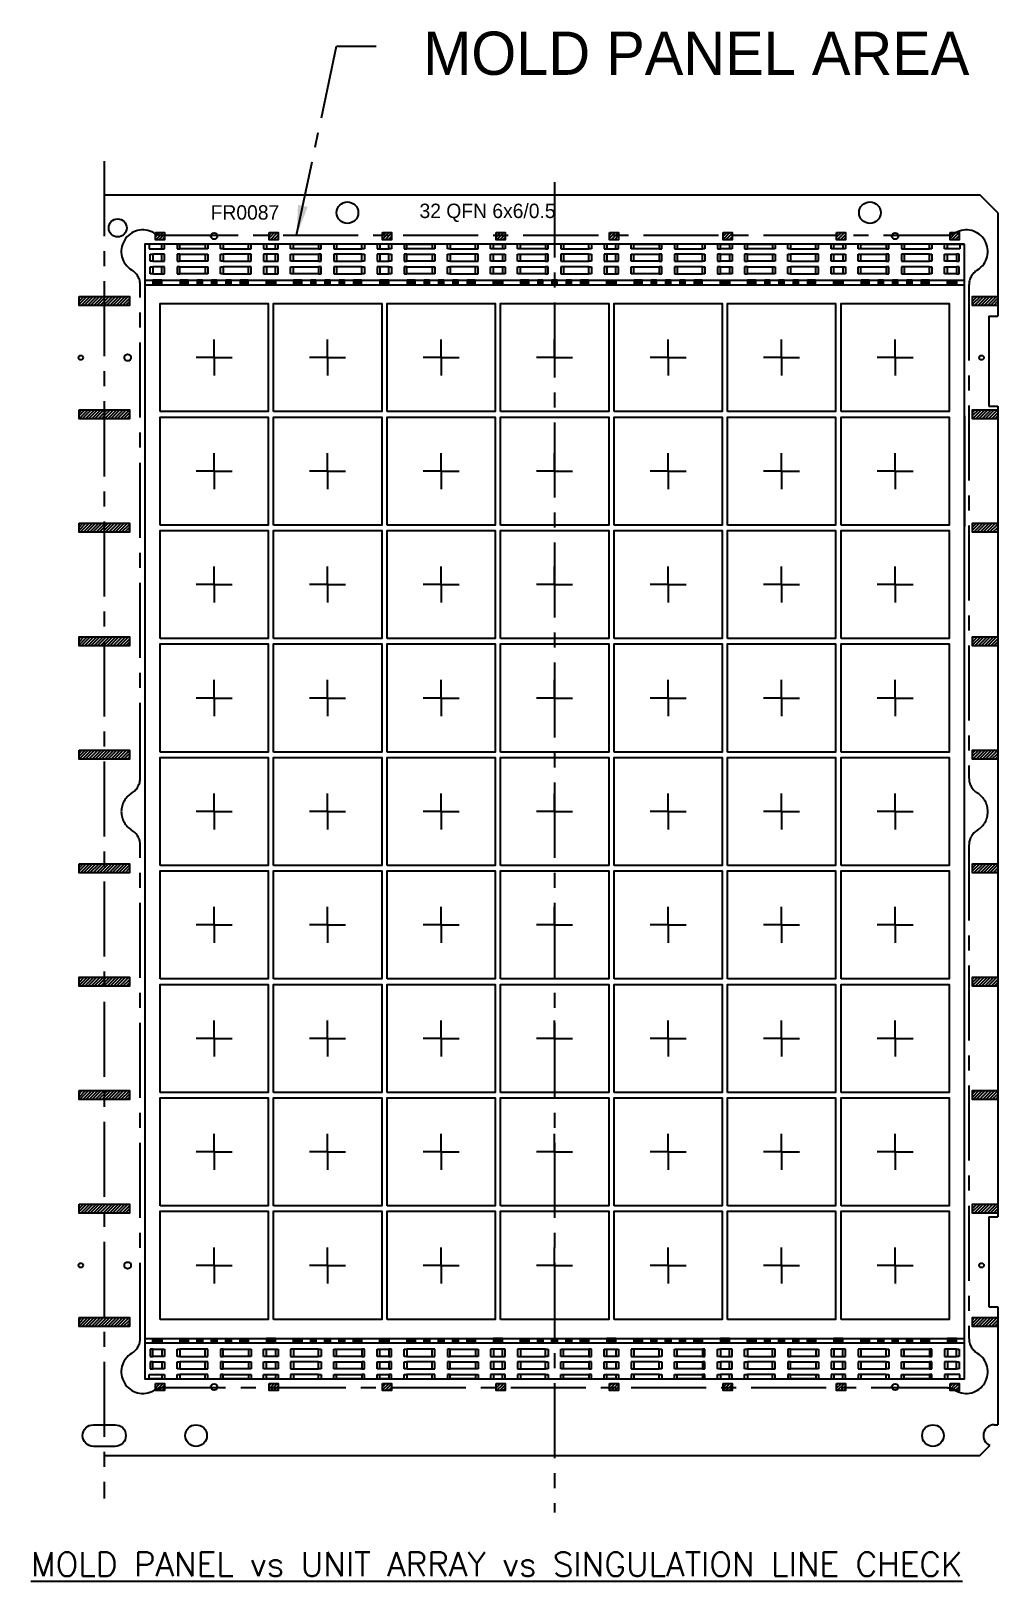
# Model space of a CAD drawing. Extents: x 300 to 380, y -89 to 40.
import ezdxf

# ---------------------------------------------------------------- set-up
doc = ezdxf.new("R2010")
doc.units = 0
doc.header["$LTSCALE"] = 5
doc.header["$MEASUREMENT"] = 0
doc.linetypes.add('CENTER', pattern=[2, 1.25, -0.25, 0.25, -0.25])
doc.layers.get('0').update_dxf_attribs({"linetype": 'CONTINUOUS'})
for name, color, linetype in [('CENTER', 1, 'CENTER'), ('Layer1', 4, 'CONTINUOUS'), ('SECTION', 6, 'CONTINUOUS')]:
    doc.layers.add(name, color=color, linetype=linetype)
doc.styles.add('ROMANS', font='romans.shx', dxfattribs={"height": 2})
doc.dimstyles.new('ISO-25', dxfattribs={"dimtxt": 2.5, "dimasz": 2.5, "dimexe": 1.25, "dimexo": 0.625, "dimtad": 1, "dimtxsty": 'STANDARD', "dimcen": 2.5, "dimadec": 0, "dimazin": 0, "dimtfac": 1, "dimtmove": 0, "dimatfit": 3, "dimfxl": 1, "dimarcsym": 0})
pattern_1 = [(135, (325.42159, 675.751135), (-0.066291261, -0.066291261), [])]

msp = doc.modelspace()

# ---------------------------------------------------------------- texts
at = {"linetype": 'Continuous'}
for s, p in [('FR0087', (314.69, 24.65)), ('32 QFN 6x6/0.5', (332.08, 24.78))]:
    msp.add_text(s, height=1.2, dxfattribs=at).set_placement(p)
at = {"style": 'ROMANS'}
msp.add_text('%%UMOLD PANEL vs UNIT ARRAY vs SINGULATION LINE CHECK', height=2, dxfattribs=at).set_placement((299.73, -88.33, -15))
at = {"layer": 'CENTER', "color": 1, "linetype": 'CENTER'}
msp.add_text('MOLD PANEL AREA', height=3.6, dxfattribs=at).set_placement((332.38, 36.71))

# ---------------------------------------------------------------- blocks, each defined once
blk = doc.blocks.new('*U0')
at = {"linetype": 'ByBlock'}
blk.add_lwpolyline([(-4.5, -4.5), (-4.5, 4.5), (4.5, 4.5), (4.5, -4.5)], close=True, dxfattribs=at)
blk = doc.blocks.new('*U1')
at = {"color": 0, "linetype": 'ByBlock', "lineweight": -2}
for p in [(0, 75.6), (9.45, 75.6), (18.9, 75.6), (28.35, 75.6), (37.8, 75.6), (47.25, 75.6), (56.7, 75.6), (0, 66.15), (9.45, 66.15), (18.9, 66.15), (28.35, 66.15), (37.8, 66.15), (47.25, 66.15), (56.7, 66.15), (0, 56.7), (9.45, 56.7), (18.9, 56.7), (28.35, 56.7), (37.8, 56.7), (47.25, 56.7), (56.7, 56.7), (0, 47.25), (9.45, 47.25), (18.9, 47.25), (28.35, 47.25), (37.8, 47.25), (47.25, 47.25), (56.7, 47.25), (0, 37.8), (9.45, 37.8), (18.9, 37.8), (28.35, 37.8), (37.8, 37.8), (47.25, 37.8), (56.7, 37.8), (0, 28.35), (9.45, 28.35), (18.9, 28.35), (28.35, 28.35), (37.8, 28.35), (47.25, 28.35), (56.7, 28.35), (0, 18.9), (9.45, 18.9), (18.9, 18.9), (28.35, 18.9), (37.8, 18.9), (47.25, 18.9), (56.7, 18.9), (0, 9.45), (9.45, 9.45), (18.9, 9.45), (28.35, 9.45), (37.8, 9.45), (47.25, 9.45), (56.7, 9.45), (0, 0), (9.45, 0), (18.9, 0), (28.35, 0), (37.8, 0), (47.25, 0), (56.7, 0)]:
    blk.add_blockref('*U0', p, dxfattribs=at)

# ---------------------------------------------------------------- hatches: boundary and pattern name
at = {"layer": 'Layer1'}
h = msp.add_hatch(dxfattribs=at)
h.set_pattern_fill('ANSI31', color=256, scale=1.5, angle=180, style=0)
h.set_pattern_definition([(225, (791.21517, 275.76564), (0.13258252, -0.13258252), [])])
h.paths.add_polyline_path([(310.85, 23.58), (310.1, 23.58), (310.1, 22.98), (310.85, 22.98)])
h.paths.add_polyline_path([(320.3, 23.58), (319.55, 23.58), (319.55, 22.98), (320.3, 22.98)])
h.paths.add_polyline_path([(329.75, 23.58), (329, 23.58), (329, 22.98), (329.75, 22.98)])
h.paths.add_polyline_path([(339.2, 23.58), (338.45, 23.58), (338.45, 22.98), (339.2, 22.98)])
h.paths.add_polyline_path([(348.65, 23.58), (347.9, 23.58), (347.9, 22.98), (348.65, 22.98)])
h.paths.add_polyline_path([(358.1, 23.58), (357.35, 23.58), (357.35, 22.98), (358.1, 22.98)])
h.paths.add_polyline_path([(367.55, 23.58), (366.8, 23.58), (366.8, 22.98), (367.55, 22.98)])
h.paths.add_polyline_path([(377, 23.58), (376.25, 23.58), (376.25, 22.98), (377, 22.98)])
h = msp.add_hatch(dxfattribs=at)
h.set_pattern_fill('ANSI31', color=256, scale=1.5, angle=180, style=0)
h.set_pattern_definition([(225, (716.21517, 275.76564), (0.13258252, -0.13258252), [])])
h.paths.add_polyline_path([(307.93, -67.54), (307.93, -66.79), (303.73, -66.79), (303.73, -67.54)])
h.paths.add_polyline_path([(307.93, -58.09), (307.93, -57.34), (303.73, -57.34), (303.73, -58.09)])
h.paths.add_polyline_path([(303.73, -47.89), (303.73, -48.64), (307.93, -48.64), (307.93, -47.89)])
h.paths.add_polyline_path([(307.93, -39.19), (307.93, -38.44), (303.73, -38.44), (303.73, -39.19)])
h.paths.add_polyline_path([(307.93, -29.74), (307.93, -28.99), (303.73, -28.99), (303.73, -29.74)])
h.paths.add_polyline_path([(307.93, -20.29), (307.93, -19.54), (303.73, -19.54), (303.73, -20.29)])
h.paths.add_polyline_path([(307.93, -10.84), (307.93, -10.09), (303.73, -10.09), (303.73, -10.84)])
h.paths.add_polyline_path([(307.93, -1.39), (307.93, -0.64), (303.73, -0.64), (303.73, -1.39)])
h.paths.add_polyline_path([(307.93, 8.06), (307.93, 8.81), (303.73, 8.81), (303.73, 8.06)])
h.paths.add_polyline_path([(303.73, 18.26), (303.73, 17.51), (307.93, 17.51), (307.93, 18.26)])
h = msp.add_hatch(dxfattribs=at)
h.set_pattern_fill('ANSI31', color=256, scale=1.5, angle=180, style=0)
h.set_pattern_definition([(225, (790.61517, 275.76564), (0.13258252, -0.13258252), [])])
h.paths.add_polyline_path([(380.23, 17.51), (380.23, 18.26), (378.13, 18.26), (378.13, 17.51)])
h.paths.add_polyline_path([(380.23, 8.06), (380.23, 8.81), (378.13, 8.81), (378.13, 8.06)])
h.paths.add_polyline_path([(380.23, -1.39), (380.23, -0.64), (378.13, -0.64), (378.13, -1.39)])
h.paths.add_polyline_path([(380.23, -10.84), (380.23, -10.09), (378.13, -10.09), (378.13, -10.84)])
h.paths.add_polyline_path([(380.23, -20.29), (380.23, -19.54), (378.13, -19.54), (378.13, -20.29)])
h.paths.add_polyline_path([(380.23, -29.74), (380.23, -28.99), (378.13, -28.99), (378.13, -29.74)])
h.paths.add_polyline_path([(380.23, -39.19), (380.23, -38.44), (378.13, -38.44), (378.13, -39.19)])
h.paths.add_polyline_path([(380.23, -48.64), (380.23, -47.89), (378.13, -47.89), (378.13, -48.64)])
h.paths.add_polyline_path([(380.23, -58.09), (380.23, -57.34), (378.13, -57.34), (378.13, -58.09)])
h.paths.add_polyline_path([(380.23, -67.54), (380.23, -66.79), (378.13, -66.79), (378.13, -67.54)])
h = msp.add_hatch(dxfattribs=at)
h.set_pattern_fill('ANSI31', color=256, scale=1.5, angle=180, style=0)
h.set_pattern_definition([(225, (791.21517, 179.91564), (0.13258252, -0.13258252), [])])
h.paths.add_polyline_path([(310.85, -72.87), (310.85, -72.27), (310.1, -72.27), (310.1, -72.87)])
h.paths.add_polyline_path([(320.3, -72.87), (320.3, -72.27), (319.55, -72.27), (319.55, -72.87)])
h.paths.add_polyline_path([(329, -72.27), (329, -72.87), (329.75, -72.87), (329.75, -72.27)])
h.paths.add_polyline_path([(338.45, -72.87), (339.2, -72.87), (339.2, -72.27), (338.45, -72.27)])
h.paths.add_polyline_path([(348.65, -72.87), (348.65, -72.27), (347.9, -72.27), (347.9, -72.87)])
h.paths.add_polyline_path([(357.35, -72.87), (358.1, -72.87), (358.1, -72.27), (357.35, -72.27)])
h.paths.add_polyline_path([(367.55, -72.27), (366.8, -72.27), (366.8, -72.87), (367.55, -72.87)])
h.paths.add_polyline_path([(376.25, -72.87), (377, -72.87), (377, -72.27), (376.25, -72.27)])
at = {"layer": 'SECTION'}
h = msp.add_hatch(dxfattribs=at)
h.set_pattern_fill('ANSI31', color=256, scale=0.75, angle=90, style=0)
h.set_pattern_definition(pattern_1)
h.paths.add_polyline_path([(309.88, 19.61), (309.88, 19.23), (310.63, 19.23), (310.63, 19.61)])
h.paths.add_polyline_path([(312.15, 19.61), (312.15, 19.23), (312.82, 19.23), (312.82, 19.61)])
h.paths.add_polyline_path([(313.57, 19.61), (313.57, 19.23), (314.01, 19.23), (314.01, 19.61)])
h.paths.add_polyline_path([(314.76, 19.23), (315.2, 19.23), (315.2, 19.61), (314.76, 19.61)])
h.paths.add_polyline_path([(315.95, 19.61), (315.95, 19.23), (316.39, 19.23), (316.39, 19.61)])
h.paths.add_polyline_path([(317.81, 19.23), (317.81, 19.61), (317.14, 19.61), (317.14, 19.23)])
h.paths.add_polyline_path([(319.33, 19.61), (319.33, 19.23), (320.08, 19.23), (320.08, 19.61)])
h.paths.add_polyline_path([(321.6, 19.61), (321.6, 19.23), (322.27, 19.23), (322.27, 19.61)])
h.paths.add_polyline_path([(323.46, 19.23), (323.46, 19.61), (323.02, 19.61), (323.02, 19.23)])
h.paths.add_polyline_path([(324.65, 19.23), (324.65, 19.61), (324.21, 19.61), (324.21, 19.23)])
h.paths.add_polyline_path([(325.84, 19.23), (325.84, 19.61), (325.4, 19.61), (325.4, 19.23)])
h.paths.add_polyline_path([(327.26, 19.23), (327.26, 19.61), (326.59, 19.61), (326.59, 19.23)])
h.paths.add_polyline_path([(328.78, 19.61), (328.78, 19.23), (329.53, 19.23), (329.53, 19.61)])
h = msp.add_hatch(dxfattribs=at)
h.set_pattern_fill('ANSI31', color=256, scale=0.75, angle=90, style=0)
h.set_pattern_definition(pattern_1)
h.paths.add_polyline_path([(331.72, 19.23), (331.05, 19.23), (331.05, 19.61), (331.72, 19.61)])
h.paths.add_polyline_path([(332.91, 19.23), (332.47, 19.23), (332.47, 19.61), (332.91, 19.61)])
h.paths.add_polyline_path([(334.1, 19.23), (333.66, 19.23), (333.66, 19.61), (334.1, 19.61)])
h.paths.add_polyline_path([(335.29, 19.23), (334.85, 19.23), (334.85, 19.61), (335.29, 19.61)])
h.paths.add_polyline_path([(336.71, 19.23), (336.04, 19.23), (336.04, 19.61), (336.71, 19.61)])
h.paths.add_polyline_path([(341.17, 19.23), (340.5, 19.23), (340.5, 19.61), (341.17, 19.61)])
h.paths.add_polyline_path([(342.36, 19.23), (341.92, 19.23), (341.92, 19.61), (342.36, 19.61)])
h.paths.add_polyline_path([(343.33, 19.23), (343.11, 19.23), (343.11, 19.61), (343.33, 19.61)])
h.paths.add_polyline_path([(343.55, 19.23), (343.33, 19.23), (343.33, 19.61), (343.55, 19.61)])
h.paths.add_polyline_path([(344.74, 19.23), (344.3, 19.23), (344.3, 19.61), (344.74, 19.61)])
h.paths.add_polyline_path([(346.16, 19.23), (345.49, 19.23), (345.49, 19.61), (346.16, 19.61)])
h.paths.add_polyline_path([(350.62, 19.23), (349.95, 19.23), (349.95, 19.61), (350.62, 19.61)])
h.paths.add_polyline_path([(351.81, 19.23), (351.37, 19.23), (351.37, 19.61), (351.81, 19.61)])
h.paths.add_polyline_path([(353, 19.23), (352.56, 19.23), (352.56, 19.61), (353, 19.61)])
h.paths.add_polyline_path([(354.19, 19.23), (353.75, 19.23), (353.75, 19.61), (354.19, 19.61)])
h.paths.add_polyline_path([(355.61, 19.23), (354.94, 19.23), (354.94, 19.61), (355.61, 19.61)])
h = msp.add_hatch(dxfattribs=at)
h.set_pattern_fill('ANSI31', color=256, scale=0.75, angle=90, style=0)
h.set_pattern_definition(pattern_1)
h.paths.add_polyline_path([(338.23, 19.61), (338.23, 19.23), (338.98, 19.23), (338.98, 19.61)])
h.paths.add_polyline_path([(347.68, 19.61), (347.68, 19.23), (348.43, 19.23), (348.43, 19.61)])
h = msp.add_hatch(dxfattribs=at)
h.set_pattern_fill('ANSI31', color=256, scale=0.75, angle=90, style=0)
h.set_pattern_definition(pattern_1)
h.paths.add_polyline_path([(357.88, 19.23), (357.13, 19.23), (357.13, 19.61), (357.88, 19.61)])
h.paths.add_polyline_path([(360.07, 19.23), (359.4, 19.23), (359.4, 19.61), (360.07, 19.61)])
h.paths.add_polyline_path([(361.26, 19.23), (360.82, 19.23), (360.82, 19.61), (361.26, 19.61)])
h.paths.add_polyline_path([(362.45, 19.23), (362.01, 19.23), (362.01, 19.61), (362.45, 19.61)])
h.paths.add_polyline_path([(363.64, 19.23), (363.2, 19.23), (363.2, 19.61), (363.64, 19.61)])
h.paths.add_polyline_path([(365.06, 19.23), (364.39, 19.23), (364.39, 19.61), (365.06, 19.61)])
h.paths.add_polyline_path([(367.33, 19.23), (366.58, 19.23), (366.58, 19.61), (367.33, 19.61)])
h.paths.add_polyline_path([(369.52, 19.23), (368.85, 19.23), (368.85, 19.61), (369.52, 19.61)])
h.paths.add_polyline_path([(370.71, 19.23), (370.27, 19.23), (370.27, 19.61), (370.71, 19.61)])
h.paths.add_polyline_path([(371.9, 19.23), (371.46, 19.23), (371.46, 19.61), (371.9, 19.61)])
h.paths.add_polyline_path([(373.09, 19.23), (372.65, 19.23), (372.65, 19.61), (373.09, 19.61)])
h.paths.add_polyline_path([(374.51, 19.23), (373.84, 19.23), (373.84, 19.61), (374.51, 19.61)])
h = msp.add_hatch(dxfattribs=at)
h.set_pattern_fill('ANSI31', color=256, scale=0.75, angle=90, style=0)
h.set_pattern_definition(pattern_1)
h.paths.add_polyline_path([(376.03, 19.61), (376.03, 19.23), (376.78, 19.23), (376.78, 19.61)])
h = msp.add_hatch(dxfattribs=at)
h.set_pattern_fill('ANSI31', color=256, scale=0.75, angle=90, style=0)
h.set_pattern_definition(pattern_1)
h.paths.add_polyline_path([(310.63, -68.89), (310.63, -68.52), (309.88, -68.52), (309.88, -68.89)])
h.paths.add_polyline_path([(312.82, -68.89), (312.82, -68.52), (312.15, -68.52), (312.15, -68.89)])
h.paths.add_polyline_path([(314.01, -68.89), (314.01, -68.52), (313.57, -68.52), (313.57, -68.89)])
h.paths.add_polyline_path([(314.76, -68.89), (315.2, -68.89), (315.2, -68.52), (314.76, -68.52)])
h.paths.add_polyline_path([(316.39, -68.89), (316.39, -68.52), (315.95, -68.52), (315.95, -68.89)])
h.paths.add_polyline_path([(317.14, -68.52), (317.14, -68.89), (317.81, -68.89), (317.81, -68.52)])
h.paths.add_polyline_path([(320.08, -68.89), (320.08, -68.52), (319.33, -68.52), (319.33, -68.89)])
h.paths.add_polyline_path([(322.27, -68.89), (322.27, -68.52), (321.6, -68.52), (321.6, -68.89)])
h.paths.add_polyline_path([(323.46, -68.89), (323.46, -68.52), (323.02, -68.52), (323.02, -68.89)])
h.paths.add_polyline_path([(324.65, -68.89), (324.65, -68.52), (324.21, -68.52), (324.21, -68.89)])
h.paths.add_polyline_path([(325.84, -68.89), (325.84, -68.52), (325.4, -68.52), (325.4, -68.89)])
h.paths.add_polyline_path([(326.59, -68.52), (326.59, -68.89), (327.26, -68.89), (327.26, -68.52)])
h.paths.add_polyline_path([(328.78, -68.52), (328.78, -68.89), (329.53, -68.89), (329.53, -68.52)])
h = msp.add_hatch(dxfattribs=at)
h.set_pattern_fill('ANSI31', color=256, scale=0.75, angle=90, style=0)
h.set_pattern_definition(pattern_1)
h.paths.add_polyline_path([(331.72, -68.89), (331.72, -68.52), (331.05, -68.52), (331.05, -68.89)])
h.paths.add_polyline_path([(332.91, -68.52), (332.47, -68.52), (332.47, -68.89), (332.91, -68.89)])
h.paths.add_polyline_path([(334.1, -68.89), (334.1, -68.52), (333.66, -68.52), (333.66, -68.89)])
h.paths.add_polyline_path([(335.29, -68.52), (334.85, -68.52), (334.85, -68.89), (335.29, -68.89)])
h.paths.add_polyline_path([(336.71, -68.89), (336.71, -68.52), (336.04, -68.52), (336.04, -68.89)])
h.paths.add_polyline_path([(341.17, -68.52), (340.5, -68.52), (340.5, -68.89), (341.17, -68.89)])
h.paths.add_polyline_path([(341.92, -68.52), (341.92, -68.89), (342.36, -68.89), (342.36, -68.52)])
h.paths.add_polyline_path([(343.33, -68.52), (343.11, -68.52), (343.11, -68.89), (343.33, -68.89)])
h.paths.add_polyline_path([(343.33, -68.89), (343.55, -68.89), (343.55, -68.52), (343.33, -68.52)])
h.paths.add_polyline_path([(344.3, -68.89), (344.74, -68.89), (344.74, -68.52), (344.3, -68.52)])
h.paths.add_polyline_path([(345.49, -68.52), (345.49, -68.89), (346.16, -68.89), (346.16, -68.52)])
h.paths.add_polyline_path([(350.62, -68.89), (350.62, -68.52), (349.95, -68.52), (349.95, -68.89)])
h.paths.add_polyline_path([(351.81, -68.89), (351.81, -68.52), (351.37, -68.52), (351.37, -68.89)])
h.paths.add_polyline_path([(353, -68.52), (352.56, -68.52), (352.56, -68.89), (353, -68.89)])
h.paths.add_polyline_path([(354.19, -68.89), (354.19, -68.52), (353.75, -68.52), (353.75, -68.89)])
h.paths.add_polyline_path([(355.61, -68.89), (355.61, -68.52), (354.94, -68.52), (354.94, -68.89)])
h = msp.add_hatch(dxfattribs=at)
h.set_pattern_fill('ANSI31', color=256, scale=0.75, angle=90, style=0)
h.set_pattern_definition(pattern_1)
h.paths.add_polyline_path([(338.98, -68.89), (338.98, -68.52), (338.23, -68.52), (338.23, -68.89)])
h.paths.add_polyline_path([(348.43, -68.89), (348.43, -68.52), (347.68, -68.52), (347.68, -68.89)])
h = msp.add_hatch(dxfattribs=at)
h.set_pattern_fill('ANSI31', color=256, scale=0.75, angle=90, style=0)
h.set_pattern_definition(pattern_1)
h.paths.add_polyline_path([(357.88, -68.52), (357.13, -68.52), (357.13, -68.89), (357.88, -68.89)])
h.paths.add_polyline_path([(360.07, -68.52), (359.4, -68.52), (359.4, -68.89), (360.07, -68.89)])
h.paths.add_polyline_path([(361.26, -68.52), (360.82, -68.52), (360.82, -68.89), (361.26, -68.89)])
h.paths.add_polyline_path([(362.45, -68.52), (362.01, -68.52), (362.01, -68.89), (362.45, -68.89)])
h.paths.add_polyline_path([(363.64, -68.52), (363.2, -68.52), (363.2, -68.89), (363.64, -68.89)])
h.paths.add_polyline_path([(365.06, -68.52), (364.39, -68.52), (364.39, -68.89), (365.06, -68.89)])
h.paths.add_polyline_path([(367.33, -68.52), (366.58, -68.52), (366.58, -68.89), (367.33, -68.89)])
h.paths.add_polyline_path([(369.52, -68.52), (368.85, -68.52), (368.85, -68.89), (369.52, -68.89)])
h.paths.add_polyline_path([(370.71, -68.52), (370.27, -68.52), (370.27, -68.89), (370.71, -68.89)])
h.paths.add_polyline_path([(371.9, -68.52), (371.46, -68.52), (371.46, -68.89), (371.9, -68.89)])
h.paths.add_polyline_path([(373.09, -68.52), (372.65, -68.52), (372.65, -68.89), (373.09, -68.89)])
h.paths.add_polyline_path([(374.51, -68.52), (373.84, -68.52), (373.84, -68.89), (374.51, -68.89)])
h = msp.add_hatch(dxfattribs=at)
h.set_pattern_fill('ANSI31', color=256, scale=0.75, angle=90, style=0)
h.set_pattern_definition(pattern_1)
h.paths.add_polyline_path([(376.78, -68.89), (376.78, -68.52), (376.03, -68.52), (376.03, -68.89)])

# ---------------------------------------------------------------- linework, layer by layer
for p, q in [((305.83, 26.73), (378.73, 26.73)), ((380.23, 25.23), (378.73, 26.73)), ((380.23, 25.23), (380.23, 16.61)), ((377.08, 22.61), (377.45, 22.61)), ((309.2, 19.61), (377.45, 19.61)), ((309.2, 19.23), (377.45, 19.23)), ((379.48, 16.61), (380.23, 16.61)), ((379.48, 16.61), (379.48, 9.11)), ((379.48, 9.11), (380.23, 9.11)), ((380.23, 9.11), (380.23, -58.39)), ((377.45, 8.31), (377.45, -0.9)), ((379.48, -58.39), (379.48, -65.89)), ((379.48, -58.39), (380.23, -58.39)), ((379.48, -65.89), (380.23, -65.89)), ((380.23, -65.89), (380.23, -75.72)), ((309.2, -68.52), (377.45, -68.52)), ((309.2, -68.89), (377.45, -68.89)), ((379.93, -75.72), (380.23, -75.72)), ((378.73, -78.27), (379.56, -77.44)), ((305.83, -78.27), (378.73, -78.27))]:
    msp.add_line(p, q)
for points in [[(377.45, 22.61), (309.2, 22.61), (309.2, -71.89), (377.45, -71.89)], [(309.58, 22.23), (310.63, 22.23), (310.63, 22.61), (309.58, 22.61)], [(314.23, 22.23), (312.13, 22.23), (312.13, 22.61), (314.23, 22.61)], [(315.73, 22.61), (315.73, 22.23), (317.83, 22.23), (317.83, 22.61)], [(320.08, 22.23), (320.08, 22.61), (319.33, 22.61), (319.33, 22.23)], [(323.68, 22.61), (323.68, 22.23), (321.58, 22.23), (321.58, 22.61)], [(325.18, 22.23), (327.28, 22.23), (327.28, 22.61), (325.18, 22.61)], [(329.53, 22.23), (329.53, 22.61), (328.78, 22.61), (328.78, 22.23)], [(333.13, 22.23), (331.03, 22.23), (331.03, 22.61), (333.13, 22.61)], [(334.63, 22.61), (334.63, 22.23), (336.73, 22.23), (336.73, 22.61)], [(338.23, 22.23), (338.23, 22.61), (338.98, 22.61), (338.98, 22.23)], [(342.58, 22.61), (342.58, 22.23), (340.48, 22.23), (340.48, 22.61)], [(344.08, 22.23), (346.18, 22.23), (346.18, 22.61), (344.08, 22.61)], [(348.43, 22.23), (348.43, 22.61), (347.68, 22.61), (347.68, 22.23)], [(352.03, 22.61), (352.03, 22.23), (349.93, 22.23), (349.93, 22.61)], [(353.53, 22.23), (355.63, 22.23), (355.63, 22.61), (353.53, 22.61)], [(357.13, 22.23), (357.13, 22.61), (357.88, 22.61), (357.88, 22.23)], [(361.48, 22.23), (359.38, 22.23), (359.38, 22.61), (361.48, 22.61)], [(362.98, 22.61), (362.98, 22.23), (365.08, 22.23), (365.08, 22.61)], [(366.58, 22.23), (366.58, 22.61), (367.33, 22.61), (367.33, 22.23)], [(370.93, 22.61), (370.93, 22.23), (368.83, 22.23), (368.83, 22.61)], [(372.43, 22.23), (374.53, 22.23), (374.53, 22.61), (372.43, 22.61)], [(377.08, 22.23), (376.03, 22.23), (376.03, 22.61), (377.08, 22.61)], [(310.63, 21.18), (310.63, 21.78), (309.88, 21.78), (309.88, 21.18)], [(310.63, 20.13), (310.63, 20.73), (309.88, 20.73), (309.88, 20.13)], [(314.23, 21.18), (312.13, 21.18), (312.13, 21.78), (314.23, 21.78)], [(314.23, 20.13), (312.13, 20.13), (312.13, 20.73), (314.23, 20.73)], [(315.73, 21.78), (315.73, 21.18), (317.83, 21.18), (317.83, 21.78)], [(315.73, 20.73), (315.73, 20.13), (317.83, 20.13), (317.83, 20.73)], [(320.08, 21.18), (320.08, 21.78), (319.33, 21.78), (319.33, 21.18)], [(320.08, 20.13), (320.08, 20.73), (319.33, 20.73), (319.33, 20.13)], [(323.68, 21.78), (323.68, 21.18), (321.58, 21.18), (321.58, 21.78)], [(323.68, 20.73), (323.68, 20.13), (321.58, 20.13), (321.58, 20.73)], [(325.18, 21.18), (327.28, 21.18), (327.28, 21.78), (325.18, 21.78)], [(325.18, 20.13), (327.28, 20.13), (327.28, 20.73), (325.18, 20.73)], [(329.53, 21.18), (329.53, 21.78), (328.78, 21.78), (328.78, 21.18)], [(329.53, 20.13), (329.53, 20.73), (328.78, 20.73), (328.78, 20.13)], [(333.13, 21.18), (331.03, 21.18), (331.03, 21.78), (333.13, 21.78)], [(333.13, 20.13), (331.03, 20.13), (331.03, 20.73), (333.13, 20.73)], [(334.63, 21.78), (334.63, 21.18), (336.73, 21.18), (336.73, 21.78)], [(334.63, 20.73), (334.63, 20.13), (336.73, 20.13), (336.73, 20.73)], [(338.23, 21.18), (338.23, 21.78), (338.98, 21.78), (338.98, 21.18)], [(338.23, 20.13), (338.23, 20.73), (338.98, 20.73), (338.98, 20.13)], [(342.58, 21.78), (342.58, 21.18), (340.48, 21.18), (340.48, 21.78)], [(342.58, 20.73), (342.58, 20.13), (340.48, 20.13), (340.48, 20.73)], [(344.08, 21.18), (346.18, 21.18), (346.18, 21.78), (344.08, 21.78)], [(344.08, 20.13), (346.18, 20.13), (346.18, 20.73), (344.08, 20.73)], [(348.43, 21.18), (348.43, 21.78), (347.68, 21.78), (347.68, 21.18)], [(348.43, 20.13), (348.43, 20.73), (347.68, 20.73), (347.68, 20.13)], [(352.03, 21.78), (352.03, 21.18), (349.93, 21.18), (349.93, 21.78)], [(352.03, 20.73), (352.03, 20.13), (349.93, 20.13), (349.93, 20.73)], [(353.53, 21.18), (355.63, 21.18), (355.63, 21.78), (353.53, 21.78)], [(353.53, 20.13), (355.63, 20.13), (355.63, 20.73), (353.53, 20.73)], [(357.13, 21.18), (357.13, 21.78), (357.88, 21.78), (357.88, 21.18)], [(357.13, 20.13), (357.13, 20.73), (357.88, 20.73), (357.88, 20.13)], [(361.48, 21.18), (359.38, 21.18), (359.38, 21.78), (361.48, 21.78)], [(361.48, 20.13), (359.38, 20.13), (359.38, 20.73), (361.48, 20.73)], [(362.98, 21.78), (362.98, 21.18), (365.08, 21.18), (365.08, 21.78)], [(362.98, 20.73), (362.98, 20.13), (365.08, 20.13), (365.08, 20.73)], [(366.58, 21.18), (366.58, 21.78), (367.33, 21.78), (367.33, 21.18)], [(366.58, 20.13), (366.58, 20.73), (367.33, 20.73), (367.33, 20.13)], [(370.93, 21.78), (370.93, 21.18), (368.83, 21.18), (368.83, 21.78)], [(370.93, 20.73), (370.93, 20.13), (368.83, 20.13), (368.83, 20.73)], [(372.43, 21.18), (374.53, 21.18), (374.53, 21.78), (372.43, 21.78)], [(372.43, 20.13), (374.53, 20.13), (374.53, 20.73), (372.43, 20.73)], [(376.03, 21.18), (376.03, 21.78), (376.78, 21.78), (376.78, 21.18)], [(376.03, 20.13), (376.03, 20.73), (376.78, 20.73), (376.78, 20.13)], [(310.63, -69.42), (310.63, -70.02), (309.88, -70.02), (309.88, -69.42)], [(314.23, -69.42), (312.13, -69.42), (312.13, -70.02), (314.23, -70.02)], [(315.73, -70.02), (315.73, -69.42), (317.83, -69.42), (317.83, -70.02)], [(320.08, -69.42), (320.08, -70.02), (319.33, -70.02), (319.33, -69.42)], [(323.68, -70.02), (323.68, -69.42), (321.58, -69.42), (321.58, -70.02)], [(325.18, -69.42), (327.28, -69.42), (327.28, -70.02), (325.18, -70.02)], [(329.53, -69.42), (329.53, -70.02), (328.78, -70.02), (328.78, -69.42)], [(333.13, -69.42), (331.03, -69.42), (331.03, -70.02), (333.13, -70.02)], [(334.63, -70.02), (334.63, -69.42), (336.73, -69.42), (336.73, -70.02)], [(338.23, -69.42), (338.23, -70.02), (338.98, -70.02), (338.98, -69.42)], [(342.58, -70.02), (342.58, -69.42), (340.48, -69.42), (340.48, -70.02)], [(344.08, -69.42), (346.18, -69.42), (346.18, -70.02), (344.08, -70.02)], [(348.43, -69.42), (348.43, -70.02), (347.68, -70.02), (347.68, -69.42)], [(352.03, -70.02), (352.03, -69.42), (349.93, -69.42), (349.93, -70.02)], [(353.53, -69.42), (355.63, -69.42), (355.63, -70.02), (353.53, -70.02)], [(357.13, -69.42), (357.13, -70.02), (357.88, -70.02), (357.88, -69.42)], [(361.48, -69.42), (359.38, -69.42), (359.38, -70.02), (361.48, -70.02)], [(362.98, -70.02), (362.98, -69.42), (365.08, -69.42), (365.08, -70.02)], [(366.58, -69.42), (366.58, -70.02), (367.33, -70.02), (367.33, -69.42)], [(370.93, -70.02), (370.93, -69.42), (368.83, -69.42), (368.83, -70.02)], [(372.43, -69.42), (374.53, -69.42), (374.53, -70.02), (372.43, -70.02)], [(376.03, -69.42), (376.03, -70.02), (376.78, -70.02), (376.78, -69.42)], [(310.63, -70.47), (310.63, -71.07), (309.88, -71.07), (309.88, -70.47)], [(314.23, -70.47), (312.13, -70.47), (312.13, -71.07), (314.23, -71.07)], [(315.73, -71.07), (315.73, -70.47), (317.83, -70.47), (317.83, -71.07)], [(320.08, -70.47), (320.08, -71.07), (319.33, -71.07), (319.33, -70.47)], [(323.68, -71.07), (323.68, -70.47), (321.58, -70.47), (321.58, -71.07)], [(325.18, -70.47), (327.28, -70.47), (327.28, -71.07), (325.18, -71.07)], [(329.53, -70.47), (329.53, -71.07), (328.78, -71.07), (328.78, -70.47)], [(333.13, -70.47), (331.03, -70.47), (331.03, -71.07), (333.13, -71.07)], [(334.63, -71.07), (334.63, -70.47), (336.73, -70.47), (336.73, -71.07)], [(338.23, -70.47), (338.23, -71.07), (338.98, -71.07), (338.98, -70.47)], [(342.58, -71.07), (342.58, -70.47), (340.48, -70.47), (340.48, -71.07)], [(344.08, -70.47), (346.18, -70.47), (346.18, -71.07), (344.08, -71.07)], [(348.43, -70.47), (348.43, -71.07), (347.68, -71.07), (347.68, -70.47)], [(352.03, -71.07), (352.03, -70.47), (349.93, -70.47), (349.93, -71.07)], [(353.53, -70.47), (355.63, -70.47), (355.63, -71.07), (353.53, -71.07)], [(357.13, -70.47), (357.13, -71.07), (357.88, -71.07), (357.88, -70.47)], [(361.48, -70.47), (359.38, -70.47), (359.38, -71.07), (361.48, -71.07)], [(362.98, -71.07), (362.98, -70.47), (365.08, -70.47), (365.08, -71.07)], [(366.58, -70.47), (366.58, -71.07), (367.33, -71.07), (367.33, -70.47)], [(370.93, -71.07), (370.93, -70.47), (368.83, -70.47), (368.83, -71.07)], [(372.43, -70.47), (374.53, -70.47), (374.53, -71.07), (372.43, -71.07)], [(376.03, -70.47), (376.03, -71.07), (376.78, -71.07), (376.78, -70.47)], [(309.58, -71.52), (310.63, -71.52), (310.63, -71.89), (309.58, -71.89)], [(314.23, -71.52), (312.13, -71.52), (312.13, -71.89), (314.23, -71.89)], [(315.73, -71.89), (315.73, -71.52), (317.83, -71.52), (317.83, -71.89)], [(320.08, -71.52), (320.08, -71.89), (319.33, -71.89), (319.33, -71.52)], [(323.68, -71.89), (323.68, -71.52), (321.58, -71.52), (321.58, -71.89)], [(325.18, -71.52), (327.28, -71.52), (327.28, -71.89), (325.18, -71.89)], [(329.53, -71.52), (329.53, -71.89), (328.78, -71.89), (328.78, -71.52)], [(333.13, -71.52), (331.03, -71.52), (331.03, -71.89), (333.13, -71.89)], [(334.63, -71.89), (334.63, -71.52), (336.73, -71.52), (336.73, -71.89)], [(338.23, -71.52), (338.23, -71.89), (338.98, -71.89), (338.98, -71.52)], [(342.58, -71.89), (342.58, -71.52), (340.48, -71.52), (340.48, -71.89)], [(344.08, -71.52), (346.18, -71.52), (346.18, -71.89), (344.08, -71.89)], [(348.43, -71.52), (348.43, -71.89), (347.68, -71.89), (347.68, -71.52)], [(352.03, -71.89), (352.03, -71.52), (349.93, -71.52), (349.93, -71.89)], [(353.53, -71.52), (355.63, -71.52), (355.63, -71.89), (353.53, -71.89)], [(357.13, -71.52), (357.13, -71.89), (357.88, -71.89), (357.88, -71.52)], [(361.48, -71.52), (359.38, -71.52), (359.38, -71.89), (361.48, -71.89)], [(362.98, -71.89), (362.98, -71.52), (365.08, -71.52), (365.08, -71.89)], [(366.58, -71.52), (366.58, -71.89), (367.33, -71.89), (367.33, -71.52)], [(370.93, -71.89), (370.93, -71.52), (368.83, -71.52), (368.83, -71.89)], [(372.43, -71.52), (374.53, -71.52), (374.53, -71.89), (372.43, -71.89)], [(377.08, -71.52), (376.03, -71.52), (376.03, -71.89), (377.08, -71.89)]]:
    msp.add_lwpolyline(points, close=True)
msp.add_lwpolyline([(306.73, -75.72, -1), (306.73, -77.52), (304.93, -77.52, -1), (304.93, -75.72)], format="xyb", close=True)
for centre, radius in [((326.08, 25.23), 0.9), ((369.58, 25.23), 0.9), ((306.95, 23.96), 0.75), ((314.98, 23.28), 0.263), ((371.68, 23.28), 0.263), ((303.88, 13.16), 0.188), ((307.78, 13.16), 0.277), ((378.88, 13.16), 0.188), ((303.88, -62.44), 0.188), ((307.78, -62.44), 0.277), ((378.88, -62.44), 0.188), ((314.98, -72.57), 0.263), ((371.68, -72.57), 0.263), ((313.48, -76.62), 0.9), ((374.83, -76.62), 0.9)]:
    msp.add_circle(centre, radius)
msp.add_arc((379.93, -76.62), 0.9, 90, 245.9607)
at = {"layer": 'CENTER'}
for p, q in [((305.83, 29.52), (305.83, -81.87)), ((343.33, 27.76), (343.33, -83.01)), ((314.98, 13.16), (314.98, 14.66)), ((324.43, 13.16), (324.43, 14.66)), ((333.88, 13.16), (333.88, 14.66)), ((343.33, 13.16), (343.33, 14.66)), ((352.78, 13.16), (352.78, 14.66)), ((362.23, 13.16), (362.23, 14.66)), ((371.68, 13.16), (371.68, 14.66)), ((314.98, 13.16), (313.48, 13.16)), ((314.98, 13.16), (314.98, 11.66)), ((314.98, 13.16), (316.48, 13.16)), ((324.43, 13.16), (322.93, 13.16)), ((324.43, 13.16), (324.43, 11.66)), ((324.43, 13.16), (325.93, 13.16)), ((333.88, 13.16), (332.38, 13.16)), ((333.88, 13.16), (333.88, 11.66)), ((333.88, 13.16), (335.38, 13.16)), ((343.33, 13.16), (341.83, 13.16)), ((343.33, 13.16), (344.83, 13.16)), ((343.33, 13.16), (343.33, 11.66)), ((352.78, 13.16), (351.28, 13.16)), ((352.78, 13.16), (352.78, 11.66)), ((352.78, 13.16), (354.28, 13.16)), ((362.23, 13.16), (360.73, 13.16)), ((362.23, 13.16), (363.73, 13.16)), ((362.23, 13.16), (362.23, 11.66)), ((371.68, 13.16), (370.18, 13.16)), ((371.68, 13.16), (371.68, 11.66)), ((371.68, 13.16), (373.18, 13.16)), ((314.98, 3.71), (314.98, 5.21)), ((324.43, 3.71), (324.43, 5.21)), ((333.88, 3.71), (333.88, 5.21)), ((343.33, 3.71), (343.33, 5.21)), ((352.78, 3.71), (352.78, 5.21)), ((362.23, 3.71), (362.23, 5.21)), ((371.68, 3.71), (371.68, 5.21)), ((314.98, 3.71), (313.48, 3.71)), ((314.98, 3.71), (316.48, 3.71)), ((314.98, 3.71), (314.98, 2.21)), ((324.43, 3.71), (322.93, 3.71)), ((324.43, 3.71), (324.43, 2.21)), ((324.43, 3.71), (325.93, 3.71)), ((333.88, 3.71), (332.38, 3.71)), ((333.88, 3.71), (335.38, 3.71)), ((333.88, 3.71), (333.88, 2.21)), ((343.33, 3.71), (341.83, 3.71)), ((343.33, 3.71), (343.33, 2.21)), ((343.33, 3.71), (344.83, 3.71)), ((352.78, 3.71), (351.28, 3.71)), ((352.78, 3.71), (354.28, 3.71)), ((352.78, 3.71), (352.78, 2.21)), ((362.23, 3.71), (360.73, 3.71)), ((362.23, 3.71), (362.23, 2.21)), ((362.23, 3.71), (363.73, 3.71)), ((371.68, 3.71), (370.18, 3.71)), ((371.68, 3.71), (371.68, 2.21)), ((371.68, 3.71), (373.18, 3.71)), ((314.98, -5.74), (314.98, -4.24)), ((324.43, -5.74), (324.43, -4.24)), ((333.88, -5.74), (333.88, -4.24)), ((343.33, -5.74), (343.33, -4.24)), ((352.78, -5.74), (352.78, -4.24)), ((362.23, -5.74), (362.23, -4.24)), ((371.68, -5.74), (371.68, -4.24)), ((314.98, -5.74), (313.48, -5.74)), ((314.98, -5.74), (316.48, -5.74)), ((314.98, -5.74), (314.98, -7.24)), ((324.43, -5.74), (322.93, -5.74)), ((324.43, -5.74), (325.93, -5.74)), ((324.43, -5.74), (324.43, -7.24)), ((333.88, -5.74), (332.38, -5.74)), ((333.88, -5.74), (335.38, -5.74)), ((333.88, -5.74), (333.88, -7.24)), ((343.33, -5.74), (341.83, -5.74)), ((343.33, -5.74), (344.83, -5.74)), ((343.33, -5.74), (343.33, -7.24)), ((352.78, -5.74), (351.28, -5.74)), ((352.78, -5.74), (354.28, -5.74)), ((352.78, -5.74), (352.78, -7.24)), ((362.23, -5.74), (360.73, -5.74)), ((362.23, -5.74), (363.73, -5.74)), ((362.23, -5.74), (362.23, -7.24)), ((371.68, -5.74), (370.18, -5.74)), ((371.68, -5.74), (373.18, -5.74)), ((371.68, -5.74), (371.68, -7.24)), ((314.98, -15.19), (314.98, -13.69)), ((324.43, -15.19), (324.43, -13.69)), ((333.88, -15.19), (333.88, -13.69)), ((343.33, -15.19), (343.33, -13.69)), ((352.78, -15.19), (352.78, -13.69)), ((362.23, -15.19), (362.23, -13.69)), ((371.68, -15.19), (371.68, -13.69)), ((314.98, -15.19), (313.48, -15.19)), ((314.98, -15.19), (314.98, -16.69)), ((314.98, -15.19), (316.48, -15.19)), ((324.43, -15.19), (322.93, -15.19)), ((324.43, -15.19), (324.43, -16.69)), ((324.43, -15.19), (325.93, -15.19)), ((333.88, -15.19), (332.38, -15.19)), ((333.88, -15.19), (333.88, -16.69)), ((333.88, -15.19), (335.38, -15.19)), ((343.33, -15.19), (341.83, -15.19)), ((343.33, -15.19), (343.33, -16.69)), ((343.33, -15.19), (344.83, -15.19)), ((352.78, -15.19), (351.28, -15.19)), ((352.78, -15.19), (352.78, -16.69)), ((352.78, -15.19), (354.28, -15.19)), ((362.23, -15.19), (360.73, -15.19)), ((362.23, -15.19), (362.23, -16.69)), ((362.23, -15.19), (363.73, -15.19)), ((371.68, -15.19), (370.18, -15.19)), ((371.68, -15.19), (371.68, -16.69)), ((371.68, -15.19), (373.18, -15.19)), ((314.98, -24.64), (314.98, -23.14)), ((324.43, -24.64), (324.43, -23.14)), ((333.88, -24.64), (333.88, -23.14)), ((343.33, -24.64), (343.33, -23.14)), ((352.78, -24.64), (352.78, -23.14)), ((362.23, -24.64), (362.23, -23.14)), ((371.68, -24.64), (371.68, -23.14)), ((314.98, -24.64), (313.48, -24.64)), ((314.98, -24.64), (314.98, -26.14)), ((314.98, -24.64), (316.48, -24.64)), ((324.43, -24.64), (322.93, -24.64)), ((324.43, -24.64), (324.43, -26.14)), ((324.43, -24.64), (325.93, -24.64)), ((333.88, -24.64), (332.38, -24.64)), ((333.88, -24.64), (333.88, -26.14)), ((333.88, -24.64), (335.38, -24.64)), ((343.33, -24.64), (341.83, -24.64)), ((343.33, -24.64), (343.33, -26.14)), ((343.33, -24.64), (344.83, -24.64)), ((352.78, -24.64), (351.28, -24.64)), ((352.78, -24.64), (354.28, -24.64)), ((352.78, -24.64), (352.78, -26.14)), ((362.23, -24.64), (360.73, -24.64)), ((362.23, -24.64), (363.73, -24.64)), ((362.23, -24.64), (362.23, -26.14)), ((371.68, -24.64), (370.18, -24.64)), ((371.68, -24.64), (373.18, -24.64)), ((371.68, -24.64), (371.68, -26.14)), ((314.98, -34.09), (314.98, -32.59)), ((324.43, -34.09), (324.43, -32.59)), ((333.88, -34.09), (333.88, -32.59)), ((343.33, -34.09), (343.33, -32.59)), ((352.78, -34.09), (352.78, -32.59)), ((362.23, -34.09), (362.23, -32.59)), ((371.68, -34.09), (371.68, -32.59)), ((314.98, -34.09), (313.48, -34.09)), ((314.98, -34.09), (316.48, -34.09)), ((314.98, -34.09), (314.98, -35.59)), ((324.43, -34.09), (322.93, -34.09)), ((324.43, -34.09), (324.43, -35.59)), ((324.43, -34.09), (325.93, -34.09)), ((333.88, -34.09), (332.38, -34.09)), ((333.88, -34.09), (335.38, -34.09)), ((333.88, -34.09), (333.88, -35.59)), ((343.33, -34.09), (341.83, -34.09)), ((343.33, -34.09), (343.33, -35.59)), ((343.33, -34.09), (344.83, -34.09)), ((352.78, -34.09), (351.28, -34.09)), ((352.78, -34.09), (352.78, -35.59)), ((352.78, -34.09), (354.28, -34.09)), ((362.23, -34.09), (360.73, -34.09)), ((362.23, -34.09), (362.23, -35.59)), ((362.23, -34.09), (363.73, -34.09)), ((371.68, -34.09), (370.18, -34.09)), ((371.68, -34.09), (371.68, -35.59)), ((371.68, -34.09), (373.18, -34.09)), ((314.98, -43.54), (314.98, -42.04)), ((324.43, -43.54), (324.43, -42.04)), ((333.88, -43.54), (333.88, -42.04)), ((343.33, -43.54), (343.33, -42.04)), ((352.78, -43.54), (352.78, -42.04)), ((362.23, -43.54), (362.23, -42.04)), ((371.68, -43.54), (371.68, -42.04)), ((314.98, -43.54), (313.48, -43.54)), ((314.98, -43.54), (314.98, -45.04)), ((314.98, -43.54), (316.48, -43.54)), ((324.43, -43.54), (322.93, -43.54)), ((324.43, -43.54), (324.43, -45.04)), ((324.43, -43.54), (325.93, -43.54)), ((333.88, -43.54), (332.38, -43.54)), ((333.88, -43.54), (333.88, -45.04)), ((333.88, -43.54), (335.38, -43.54)), ((343.33, -43.54), (341.83, -43.54)), ((343.33, -43.54), (343.33, -45.04)), ((343.33, -43.54), (344.83, -43.54)), ((352.78, -43.54), (351.28, -43.54)), ((352.78, -43.54), (352.78, -45.04)), ((352.78, -43.54), (354.28, -43.54)), ((362.23, -43.54), (360.73, -43.54)), ((362.23, -43.54), (362.23, -45.04)), ((362.23, -43.54), (363.73, -43.54)), ((371.68, -43.54), (370.18, -43.54)), ((371.68, -43.54), (371.68, -45.04)), ((371.68, -43.54), (373.18, -43.54)), ((314.98, -52.99), (314.98, -51.49)), ((324.43, -52.99), (324.43, -51.49)), ((333.88, -52.99), (333.88, -51.49)), ((343.33, -52.99), (343.33, -51.49)), ((352.78, -52.99), (352.78, -51.49)), ((362.23, -52.99), (362.23, -51.49)), ((371.68, -52.99), (371.68, -51.49)), ((314.98, -52.99), (313.48, -52.99)), ((314.98, -52.99), (316.48, -52.99)), ((314.98, -52.99), (314.98, -54.49)), ((324.43, -52.99), (322.93, -52.99)), ((324.43, -52.99), (324.43, -54.49)), ((324.43, -52.99), (325.93, -52.99)), ((333.88, -52.99), (332.38, -52.99)), ((333.88, -52.99), (335.38, -52.99)), ((333.88, -52.99), (333.88, -54.49)), ((343.33, -52.99), (341.83, -52.99)), ((343.33, -52.99), (343.33, -54.49)), ((343.33, -52.99), (344.83, -52.99)), ((352.78, -52.99), (351.28, -52.99)), ((352.78, -52.99), (352.78, -54.49)), ((352.78, -52.99), (354.28, -52.99)), ((362.23, -52.99), (360.73, -52.99)), ((362.23, -52.99), (362.23, -54.49)), ((362.23, -52.99), (363.73, -52.99)), ((371.68, -52.99), (370.18, -52.99)), ((371.68, -52.99), (371.68, -54.49)), ((371.68, -52.99), (373.18, -52.99)), ((314.98, -62.44), (314.98, -60.94)), ((324.43, -62.44), (324.43, -60.94)), ((333.88, -62.44), (333.88, -60.94)), ((343.33, -62.44), (343.33, -60.94)), ((352.78, -62.44), (352.78, -60.94)), ((362.23, -62.44), (362.23, -60.94)), ((371.68, -62.44), (371.68, -60.94)), ((314.98, -62.44), (313.48, -62.44)), ((314.98, -62.44), (314.98, -63.94)), ((314.98, -62.44), (316.48, -62.44)), ((324.43, -62.44), (322.93, -62.44)), ((324.43, -62.44), (324.43, -63.94)), ((324.43, -62.44), (325.93, -62.44)), ((333.88, -62.44), (332.38, -62.44)), ((333.88, -62.44), (333.88, -63.94)), ((333.88, -62.44), (335.38, -62.44)), ((343.33, -62.44), (341.83, -62.44)), ((343.33, -62.44), (344.83, -62.44)), ((343.33, -62.44), (343.33, -63.94)), ((352.78, -62.44), (351.28, -62.44)), ((352.78, -62.44), (354.28, -62.44)), ((352.78, -62.44), (352.78, -63.94)), ((362.23, -62.44), (360.73, -62.44)), ((362.23, -62.44), (363.73, -62.44)), ((362.23, -62.44), (362.23, -63.94)), ((371.68, -62.44), (370.18, -62.44)), ((371.68, -62.44), (373.18, -62.44)), ((371.68, -62.44), (371.68, -63.94))]:
    msp.add_line(p, q, dxfattribs=at)
at = {"layer": 'CENTER', "color": 1, "linetype": 'CENTER'}
msp.add_lwpolyline([(308.11, -23.12, 0.260875), (308.83, -21.84), (308.83, 19.18, 0.260875), (308.11, 20.46, -0.989214), (309.96, 23.55, 0.132863), (310.72, 23.35), (375.94, 23.35, 0.132863), (376.7, 23.55, -0.989214), (378.54, 20.46, 0.260875), (377.83, 19.18), (377.83, -21.84, 0.260875), (378.54, -23.12, -0.559851), (378.54, -26.19, 0.260875), (377.83, -27.47), (377.83, -68.49, 0.260875), (378.54, -69.77, -0.989214), (376.7, -72.86, 0.132863), (375.94, -72.65), (310.72, -72.65, 0.132863), (309.96, -72.86, -0.989214), (308.11, -69.77, 0.260875), (308.83, -68.49), (308.83, -27.47, 0.260875), (308.11, -26.19, -0.559851)], format="xyb", close=True, dxfattribs=at)
at = {"layer": 'Layer1'}
for p, q in [((310.63, 22.23), (310.85, 22.23)), ((310.85, 22.23), (310.85, 22.61)), ((311.9, 22.61), (311.9, 22.23)), ((311.9, 22.23), (312.13, 22.23)), ((314.45, 22.23), (314.23, 22.23)), ((314.45, 22.61), (314.45, 22.23)), ((315.5, 22.23), (315.5, 22.61)), ((315.73, 22.23), (315.5, 22.23)), ((317.83, 22.23), (318.05, 22.23)), ((318.05, 22.23), (318.05, 22.61)), ((319.1, 22.61), (319.1, 22.23)), ((319.1, 22.23), (319.33, 22.23)), ((320.08, 22.23), (320.3, 22.23)), ((320.3, 22.23), (320.3, 22.61)), ((321.35, 22.23), (321.35, 22.61)), ((321.58, 22.23), (321.35, 22.23)), ((323.68, 22.23), (323.9, 22.23)), ((323.9, 22.23), (323.9, 22.61)), ((324.95, 22.61), (324.95, 22.23)), ((324.95, 22.23), (325.18, 22.23)), ((327.5, 22.23), (327.28, 22.23)), ((327.5, 22.61), (327.5, 22.23)), ((328.55, 22.61), (328.55, 22.23)), ((328.55, 22.23), (328.78, 22.23)), ((329.75, 22.23), (329.53, 22.23)), ((329.75, 22.61), (329.75, 22.23)), ((330.8, 22.61), (330.8, 22.23)), ((330.8, 22.23), (331.03, 22.23)), ((333.35, 22.23), (333.13, 22.23)), ((333.35, 22.61), (333.35, 22.23)), ((334.4, 22.23), (334.4, 22.61)), ((334.63, 22.23), (334.4, 22.23)), ((336.73, 22.23), (336.95, 22.23)), ((336.95, 22.23), (336.95, 22.61)), ((338, 22.23), (338, 22.61)), ((338.23, 22.23), (338, 22.23)), ((339.2, 22.23), (338.98, 22.23)), ((339.2, 22.61), (339.2, 22.23)), ((340.25, 22.23), (340.25, 22.61)), ((340.48, 22.23), (340.25, 22.23)), ((342.58, 22.23), (342.8, 22.23)), ((342.8, 22.23), (342.8, 22.61)), ((343.85, 22.61), (343.85, 22.23)), ((343.85, 22.23), (344.08, 22.23)), ((346.4, 22.23), (346.18, 22.23)), ((346.4, 22.61), (346.4, 22.23)), ((347.45, 22.61), (347.45, 22.23)), ((347.45, 22.23), (347.68, 22.23)), ((348.43, 22.23), (348.65, 22.23)), ((348.65, 22.23), (348.65, 22.61)), ((349.7, 22.23), (349.7, 22.61)), ((349.93, 22.23), (349.7, 22.23)), ((352.03, 22.23), (352.25, 22.23)), ((352.25, 22.23), (352.25, 22.61)), ((353.3, 22.61), (353.3, 22.23)), ((353.3, 22.23), (353.53, 22.23)), ((355.85, 22.23), (355.63, 22.23)), ((355.85, 22.61), (355.85, 22.23)), ((356.9, 22.61), (356.9, 22.23)), ((356.9, 22.23), (357.13, 22.23)), ((358.1, 22.23), (357.88, 22.23)), ((358.1, 22.61), (358.1, 22.23)), ((359.15, 22.61), (359.15, 22.23)), ((359.15, 22.23), (359.38, 22.23)), ((361.7, 22.23), (361.48, 22.23)), ((361.7, 22.61), (361.7, 22.23)), ((362.75, 22.23), (362.75, 22.61)), ((362.98, 22.23), (362.75, 22.23)), ((365.08, 22.23), (365.3, 22.23)), ((365.3, 22.23), (365.3, 22.61)), ((366.35, 22.23), (366.35, 22.61)), ((366.58, 22.23), (366.35, 22.23)), ((367.55, 22.23), (367.33, 22.23)), ((367.55, 22.61), (367.55, 22.23)), ((368.6, 22.23), (368.6, 22.61)), ((368.83, 22.23), (368.6, 22.23)), ((370.93, 22.23), (371.15, 22.23)), ((371.15, 22.23), (371.15, 22.61)), ((372.2, 22.61), (372.2, 22.23)), ((372.2, 22.23), (372.43, 22.23)), ((374.75, 22.23), (374.53, 22.23)), ((374.75, 22.61), (374.75, 22.23)), ((375.8, 22.23), (375.8, 22.61)), ((376.03, 22.23), (375.8, 22.23)), ((309.65, 21.18), (309.65, 21.78)), ((309.65, 21.78), (309.88, 21.78)), ((309.88, 21.18), (309.65, 21.18)), ((309.65, 20.13), (309.65, 20.73)), ((309.65, 20.73), (309.88, 20.73)), ((310.85, 21.78), (310.63, 21.78)), ((310.63, 21.18), (310.85, 21.18)), ((310.85, 20.73), (310.63, 20.73)), ((310.85, 21.18), (310.85, 21.78)), ((310.85, 20.13), (310.85, 20.73)), ((312.13, 21.78), (311.9, 21.78)), ((311.9, 21.78), (311.9, 21.18)), ((311.9, 21.18), (312.13, 21.18)), ((312.13, 20.73), (311.9, 20.73)), ((311.9, 20.73), (311.9, 20.13)), ((314.23, 21.78), (314.45, 21.78)), ((314.45, 21.18), (314.23, 21.18)), ((314.23, 20.73), (314.45, 20.73)), ((314.45, 21.78), (314.45, 21.18)), ((314.45, 20.73), (314.45, 20.13)), ((315.5, 21.18), (315.5, 21.78)), ((315.5, 21.78), (315.73, 21.78)), ((315.73, 21.18), (315.5, 21.18)), ((315.5, 20.13), (315.5, 20.73)), ((315.5, 20.73), (315.73, 20.73)), ((318.05, 21.78), (317.83, 21.78)), ((317.83, 21.18), (318.05, 21.18)), ((318.05, 20.73), (317.83, 20.73)), ((318.05, 21.18), (318.05, 21.78)), ((318.05, 20.13), (318.05, 20.73)), ((319.33, 21.78), (319.1, 21.78)), ((319.1, 21.78), (319.1, 21.18)), ((319.1, 21.18), (319.33, 21.18)), ((319.33, 20.73), (319.1, 20.73)), ((319.1, 20.73), (319.1, 20.13)), ((320.3, 21.78), (320.08, 21.78)), ((320.08, 21.18), (320.3, 21.18)), ((320.3, 20.73), (320.08, 20.73)), ((320.3, 21.18), (320.3, 21.78)), ((320.3, 20.13), (320.3, 20.73)), ((321.35, 21.18), (321.35, 21.78)), ((321.35, 21.78), (321.58, 21.78)), ((321.58, 21.18), (321.35, 21.18)), ((321.35, 20.13), (321.35, 20.73)), ((321.35, 20.73), (321.58, 20.73)), ((323.9, 21.78), (323.68, 21.78)), ((323.68, 21.18), (323.9, 21.18)), ((323.9, 20.73), (323.68, 20.73)), ((323.9, 21.18), (323.9, 21.78)), ((323.9, 20.13), (323.9, 20.73)), ((325.18, 21.78), (324.95, 21.78)), ((324.95, 21.78), (324.95, 21.18)), ((324.95, 21.18), (325.18, 21.18)), ((325.18, 20.73), (324.95, 20.73)), ((324.95, 20.73), (324.95, 20.13)), ((327.28, 21.78), (327.5, 21.78)), ((327.5, 21.18), (327.28, 21.18)), ((327.28, 20.73), (327.5, 20.73)), ((327.5, 21.78), (327.5, 21.18)), ((327.5, 20.73), (327.5, 20.13)), ((328.78, 21.78), (328.55, 21.78)), ((328.55, 21.78), (328.55, 21.18)), ((328.55, 21.18), (328.78, 21.18)), ((328.78, 20.73), (328.55, 20.73)), ((328.55, 20.73), (328.55, 20.13)), ((329.53, 21.78), (329.75, 21.78)), ((329.75, 21.18), (329.53, 21.18)), ((329.53, 20.73), (329.75, 20.73)), ((329.75, 21.78), (329.75, 21.18)), ((329.75, 20.73), (329.75, 20.13)), ((331.03, 21.78), (330.8, 21.78)), ((330.8, 21.78), (330.8, 21.18)), ((330.8, 21.18), (331.03, 21.18)), ((331.03, 20.73), (330.8, 20.73)), ((330.8, 20.73), (330.8, 20.13)), ((333.13, 21.78), (333.35, 21.78)), ((333.35, 21.18), (333.13, 21.18)), ((333.13, 20.73), (333.35, 20.73)), ((333.35, 21.78), (333.35, 21.18)), ((333.35, 20.73), (333.35, 20.13)), ((334.4, 21.18), (334.4, 21.78)), ((334.4, 21.78), (334.63, 21.78)), ((334.63, 21.18), (334.4, 21.18)), ((334.4, 20.13), (334.4, 20.73)), ((334.4, 20.73), (334.63, 20.73)), ((336.95, 21.78), (336.73, 21.78)), ((336.73, 21.18), (336.95, 21.18)), ((336.95, 20.73), (336.73, 20.73)), ((336.95, 21.18), (336.95, 21.78)), ((336.95, 20.13), (336.95, 20.73)), ((338, 21.18), (338, 21.78)), ((338, 21.78), (338.23, 21.78)), ((338.23, 21.18), (338, 21.18)), ((338, 20.13), (338, 20.73)), ((338, 20.73), (338.23, 20.73)), ((338.98, 21.78), (339.2, 21.78)), ((339.2, 21.18), (338.98, 21.18)), ((338.98, 20.73), (339.2, 20.73)), ((339.2, 21.78), (339.2, 21.18)), ((339.2, 20.73), (339.2, 20.13)), ((340.25, 21.18), (340.25, 21.78)), ((340.25, 21.78), (340.48, 21.78)), ((340.48, 21.18), (340.25, 21.18)), ((340.25, 20.13), (340.25, 20.73)), ((340.25, 20.73), (340.48, 20.73)), ((342.8, 21.78), (342.58, 21.78)), ((342.58, 21.18), (342.8, 21.18)), ((342.8, 20.73), (342.58, 20.73)), ((342.8, 21.18), (342.8, 21.78)), ((342.8, 20.13), (342.8, 20.73)), ((344.08, 21.78), (343.85, 21.78)), ((343.85, 21.78), (343.85, 21.18)), ((343.85, 21.18), (344.08, 21.18)), ((344.08, 20.73), (343.85, 20.73)), ((343.85, 20.73), (343.85, 20.13)), ((346.18, 21.78), (346.4, 21.78)), ((346.4, 21.18), (346.18, 21.18)), ((346.18, 20.73), (346.4, 20.73)), ((346.4, 21.78), (346.4, 21.18)), ((346.4, 20.73), (346.4, 20.13)), ((347.68, 21.78), (347.45, 21.78)), ((347.45, 21.78), (347.45, 21.18)), ((347.45, 21.18), (347.68, 21.18)), ((347.68, 20.73), (347.45, 20.73)), ((347.45, 20.73), (347.45, 20.13)), ((348.65, 21.78), (348.43, 21.78)), ((348.43, 21.18), (348.65, 21.18)), ((348.65, 20.73), (348.43, 20.73)), ((348.65, 21.18), (348.65, 21.78)), ((348.65, 20.13), (348.65, 20.73)), ((349.7, 21.18), (349.7, 21.78)), ((349.7, 21.78), (349.93, 21.78)), ((349.93, 21.18), (349.7, 21.18)), ((349.7, 20.13), (349.7, 20.73)), ((349.7, 20.73), (349.93, 20.73)), ((352.25, 21.78), (352.03, 21.78)), ((352.03, 21.18), (352.25, 21.18)), ((352.25, 20.73), (352.03, 20.73)), ((352.25, 21.18), (352.25, 21.78)), ((352.25, 20.13), (352.25, 20.73)), ((353.53, 21.78), (353.3, 21.78)), ((353.3, 21.78), (353.3, 21.18)), ((353.3, 21.18), (353.53, 21.18)), ((353.53, 20.73), (353.3, 20.73)), ((353.3, 20.73), (353.3, 20.13)), ((355.63, 21.78), (355.85, 21.78)), ((355.85, 21.18), (355.63, 21.18)), ((355.63, 20.73), (355.85, 20.73)), ((355.85, 21.78), (355.85, 21.18)), ((355.85, 20.73), (355.85, 20.13)), ((357.13, 21.78), (356.9, 21.78)), ((356.9, 21.78), (356.9, 21.18)), ((356.9, 21.18), (357.13, 21.18)), ((357.13, 20.73), (356.9, 20.73)), ((356.9, 20.73), (356.9, 20.13)), ((357.88, 21.78), (358.1, 21.78)), ((358.1, 21.18), (357.88, 21.18)), ((357.88, 20.73), (358.1, 20.73)), ((358.1, 21.78), (358.1, 21.18)), ((358.1, 20.73), (358.1, 20.13)), ((359.38, 21.78), (359.15, 21.78)), ((359.15, 21.78), (359.15, 21.18)), ((359.15, 21.18), (359.38, 21.18)), ((359.38, 20.73), (359.15, 20.73)), ((359.15, 20.73), (359.15, 20.13)), ((361.48, 21.78), (361.7, 21.78)), ((361.7, 21.18), (361.48, 21.18)), ((361.48, 20.73), (361.7, 20.73)), ((361.7, 21.78), (361.7, 21.18)), ((361.7, 20.73), (361.7, 20.13)), ((362.75, 21.18), (362.75, 21.78)), ((362.75, 21.78), (362.98, 21.78)), ((362.98, 21.18), (362.75, 21.18)), ((362.75, 20.13), (362.75, 20.73)), ((362.75, 20.73), (362.98, 20.73)), ((365.3, 21.78), (365.08, 21.78)), ((365.08, 21.18), (365.3, 21.18)), ((365.3, 20.73), (365.08, 20.73)), ((365.3, 21.18), (365.3, 21.78)), ((365.3, 20.13), (365.3, 20.73)), ((366.35, 21.18), (366.35, 21.78)), ((366.35, 21.78), (366.58, 21.78)), ((366.58, 21.18), (366.35, 21.18)), ((366.35, 20.13), (366.35, 20.73)), ((366.35, 20.73), (366.58, 20.73)), ((367.33, 21.78), (367.55, 21.78)), ((367.55, 21.18), (367.33, 21.18)), ((367.33, 20.73), (367.55, 20.73)), ((367.55, 21.78), (367.55, 21.18)), ((367.55, 20.73), (367.55, 20.13)), ((368.6, 21.18), (368.6, 21.78)), ((368.6, 21.78), (368.83, 21.78)), ((368.83, 21.18), (368.6, 21.18)), ((368.6, 20.13), (368.6, 20.73)), ((368.6, 20.73), (368.83, 20.73)), ((371.15, 21.78), (370.93, 21.78)), ((370.93, 21.18), (371.15, 21.18)), ((371.15, 20.73), (370.93, 20.73)), ((371.15, 21.18), (371.15, 21.78)), ((371.15, 20.13), (371.15, 20.73)), ((372.43, 21.78), (372.2, 21.78)), ((372.2, 21.78), (372.2, 21.18)), ((372.2, 21.18), (372.43, 21.18)), ((372.43, 20.73), (372.2, 20.73)), ((372.2, 20.73), (372.2, 20.13)), ((374.53, 21.78), (374.75, 21.78)), ((374.75, 21.18), (374.53, 21.18)), ((374.53, 20.73), (374.75, 20.73)), ((374.75, 21.78), (374.75, 21.18)), ((374.75, 20.73), (374.75, 20.13)), ((375.8, 21.18), (375.8, 21.78)), ((375.8, 21.78), (376.03, 21.78)), ((376.03, 21.18), (375.8, 21.18)), ((375.8, 20.13), (375.8, 20.73)), ((375.8, 20.73), (376.03, 20.73)), ((377, 21.78), (376.78, 21.78)), ((376.78, 21.18), (377, 21.18)), ((377, 20.73), (376.78, 20.73)), ((377, 21.18), (377, 21.78)), ((377, 20.13), (377, 20.73)), ((309.88, 20.13), (309.65, 20.13)), ((310.63, 20.13), (310.85, 20.13)), ((311.9, 20.13), (312.13, 20.13)), ((314.45, 20.13), (314.23, 20.13)), ((315.73, 20.13), (315.5, 20.13)), ((317.83, 20.13), (318.05, 20.13)), ((319.1, 20.13), (319.33, 20.13)), ((320.08, 20.13), (320.3, 20.13)), ((321.58, 20.13), (321.35, 20.13)), ((323.68, 20.13), (323.9, 20.13)), ((324.95, 20.13), (325.18, 20.13)), ((327.5, 20.13), (327.28, 20.13)), ((328.55, 20.13), (328.78, 20.13)), ((329.75, 20.13), (329.53, 20.13)), ((330.8, 20.13), (331.03, 20.13)), ((333.35, 20.13), (333.13, 20.13)), ((334.63, 20.13), (334.4, 20.13)), ((336.73, 20.13), (336.95, 20.13)), ((338.23, 20.13), (338, 20.13)), ((339.2, 20.13), (338.98, 20.13)), ((340.48, 20.13), (340.25, 20.13)), ((342.58, 20.13), (342.8, 20.13)), ((343.85, 20.13), (344.08, 20.13)), ((346.4, 20.13), (346.18, 20.13)), ((347.45, 20.13), (347.68, 20.13)), ((348.43, 20.13), (348.65, 20.13)), ((349.93, 20.13), (349.7, 20.13)), ((352.03, 20.13), (352.25, 20.13)), ((353.3, 20.13), (353.53, 20.13)), ((355.85, 20.13), (355.63, 20.13)), ((356.9, 20.13), (357.13, 20.13)), ((358.1, 20.13), (357.88, 20.13)), ((359.15, 20.13), (359.38, 20.13)), ((361.7, 20.13), (361.48, 20.13)), ((362.98, 20.13), (362.75, 20.13)), ((365.08, 20.13), (365.3, 20.13)), ((366.58, 20.13), (366.35, 20.13)), ((367.55, 20.13), (367.33, 20.13)), ((368.83, 20.13), (368.6, 20.13)), ((370.93, 20.13), (371.15, 20.13)), ((372.2, 20.13), (372.43, 20.13)), ((374.75, 20.13), (374.53, 20.13)), ((376.03, 20.13), (375.8, 20.13)), ((376.78, 20.13), (377, 20.13)), ((309.88, -69.42), (309.65, -69.42)), ((309.65, -69.42), (309.65, -70.02)), ((310.63, -69.42), (310.85, -69.42)), ((310.85, -69.42), (310.85, -70.02)), ((311.9, -69.42), (312.13, -69.42)), ((311.9, -70.02), (311.9, -69.42)), ((314.45, -69.42), (314.23, -69.42)), ((314.45, -70.02), (314.45, -69.42)), ((315.73, -69.42), (315.5, -69.42)), ((315.5, -69.42), (315.5, -70.02)), ((317.83, -69.42), (318.05, -69.42)), ((318.05, -69.42), (318.05, -70.02)), ((319.1, -69.42), (319.33, -69.42)), ((319.1, -70.02), (319.1, -69.42)), ((320.08, -69.42), (320.3, -69.42)), ((320.3, -69.42), (320.3, -70.02)), ((321.58, -69.42), (321.35, -69.42)), ((321.35, -69.42), (321.35, -70.02)), ((323.68, -69.42), (323.9, -69.42)), ((323.9, -69.42), (323.9, -70.02)), ((324.95, -69.42), (325.18, -69.42)), ((324.95, -70.02), (324.95, -69.42)), ((327.5, -69.42), (327.28, -69.42)), ((327.5, -70.02), (327.5, -69.42)), ((328.55, -69.42), (328.78, -69.42)), ((328.55, -70.02), (328.55, -69.42)), ((329.75, -69.42), (329.53, -69.42)), ((329.75, -70.02), (329.75, -69.42)), ((330.8, -69.42), (331.03, -69.42)), ((330.8, -70.02), (330.8, -69.42)), ((333.35, -69.42), (333.13, -69.42)), ((333.35, -70.02), (333.35, -69.42)), ((334.63, -69.42), (334.4, -69.42)), ((334.4, -69.42), (334.4, -70.02)), ((336.73, -69.42), (336.95, -69.42)), ((336.95, -69.42), (336.95, -70.02)), ((338.23, -69.42), (338, -69.42)), ((338, -69.42), (338, -70.02)), ((339.2, -69.42), (338.98, -69.42)), ((339.2, -70.02), (339.2, -69.42)), ((340.48, -69.42), (340.25, -69.42)), ((340.25, -69.42), (340.25, -70.02)), ((342.58, -69.42), (342.8, -69.42)), ((342.8, -69.42), (342.8, -70.02)), ((343.85, -69.42), (344.08, -69.42)), ((343.85, -70.02), (343.85, -69.42)), ((346.4, -69.42), (346.18, -69.42)), ((346.4, -70.02), (346.4, -69.42)), ((347.45, -69.42), (347.68, -69.42)), ((347.45, -70.02), (347.45, -69.42)), ((348.43, -69.42), (348.65, -69.42)), ((348.65, -69.42), (348.65, -70.02)), ((349.93, -69.42), (349.7, -69.42)), ((349.7, -69.42), (349.7, -70.02)), ((352.03, -69.42), (352.25, -69.42)), ((352.25, -69.42), (352.25, -70.02)), ((353.3, -69.42), (353.53, -69.42)), ((353.3, -70.02), (353.3, -69.42)), ((355.85, -69.42), (355.63, -69.42)), ((355.85, -70.02), (355.85, -69.42)), ((356.9, -69.42), (357.13, -69.42)), ((356.9, -70.02), (356.9, -69.42)), ((358.1, -69.42), (357.88, -69.42)), ((358.1, -70.02), (358.1, -69.42)), ((359.15, -69.42), (359.38, -69.42)), ((359.15, -70.02), (359.15, -69.42)), ((361.7, -69.42), (361.48, -69.42)), ((361.7, -70.02), (361.7, -69.42)), ((362.98, -69.42), (362.75, -69.42)), ((362.75, -69.42), (362.75, -70.02)), ((365.08, -69.42), (365.3, -69.42)), ((365.3, -69.42), (365.3, -70.02)), ((366.58, -69.42), (366.35, -69.42)), ((366.35, -69.42), (366.35, -70.02)), ((367.55, -69.42), (367.33, -69.42)), ((367.55, -70.02), (367.55, -69.42)), ((368.83, -69.42), (368.6, -69.42)), ((368.6, -69.42), (368.6, -70.02)), ((370.93, -69.42), (371.15, -69.42)), ((371.15, -69.42), (371.15, -70.02)), ((372.2, -69.42), (372.43, -69.42)), ((372.2, -70.02), (372.2, -69.42)), ((374.75, -69.42), (374.53, -69.42)), ((374.75, -70.02), (374.75, -69.42)), ((376.03, -69.42), (375.8, -69.42)), ((375.8, -69.42), (375.8, -70.02)), ((376.78, -69.42), (377, -69.42)), ((377, -69.42), (377, -70.02)), ((309.65, -70.02), (309.88, -70.02)), ((309.88, -70.47), (309.65, -70.47)), ((309.65, -70.47), (309.65, -71.07)), ((310.85, -70.02), (310.63, -70.02)), ((310.63, -70.47), (310.85, -70.47)), ((310.85, -70.47), (310.85, -71.07)), ((312.13, -70.02), (311.9, -70.02)), ((311.9, -70.47), (312.13, -70.47)), ((311.9, -71.07), (311.9, -70.47)), ((314.23, -70.02), (314.45, -70.02)), ((314.45, -70.47), (314.23, -70.47)), ((314.45, -71.07), (314.45, -70.47)), ((315.5, -70.02), (315.73, -70.02)), ((315.73, -70.47), (315.5, -70.47)), ((315.5, -70.47), (315.5, -71.07)), ((318.05, -70.02), (317.83, -70.02)), ((317.83, -70.47), (318.05, -70.47)), ((318.05, -70.47), (318.05, -71.07)), ((319.33, -70.02), (319.1, -70.02)), ((319.1, -70.47), (319.33, -70.47)), ((319.1, -71.07), (319.1, -70.47)), ((320.3, -70.02), (320.08, -70.02)), ((320.08, -70.47), (320.3, -70.47)), ((320.3, -70.47), (320.3, -71.07)), ((321.35, -70.02), (321.58, -70.02)), ((321.58, -70.47), (321.35, -70.47)), ((321.35, -70.47), (321.35, -71.07)), ((323.9, -70.02), (323.68, -70.02)), ((323.68, -70.47), (323.9, -70.47)), ((323.9, -70.47), (323.9, -71.07)), ((325.18, -70.02), (324.95, -70.02)), ((324.95, -70.47), (325.18, -70.47)), ((324.95, -71.07), (324.95, -70.47)), ((327.28, -70.02), (327.5, -70.02)), ((327.5, -70.47), (327.28, -70.47)), ((327.5, -71.07), (327.5, -70.47)), ((328.78, -70.02), (328.55, -70.02)), ((328.55, -70.47), (328.78, -70.47)), ((328.55, -71.07), (328.55, -70.47)), ((329.53, -70.02), (329.75, -70.02)), ((329.75, -70.47), (329.53, -70.47)), ((329.75, -71.07), (329.75, -70.47)), ((331.03, -70.02), (330.8, -70.02)), ((330.8, -70.47), (331.03, -70.47)), ((330.8, -71.07), (330.8, -70.47)), ((333.13, -70.02), (333.35, -70.02)), ((333.35, -70.47), (333.13, -70.47)), ((333.35, -71.07), (333.35, -70.47)), ((334.4, -70.02), (334.63, -70.02)), ((334.63, -70.47), (334.4, -70.47)), ((334.4, -70.47), (334.4, -71.07)), ((336.95, -70.02), (336.73, -70.02)), ((336.73, -70.47), (336.95, -70.47)), ((336.95, -70.47), (336.95, -71.07)), ((338, -70.02), (338.23, -70.02)), ((338.23, -70.47), (338, -70.47)), ((338, -70.47), (338, -71.07)), ((338.98, -70.02), (339.2, -70.02)), ((339.2, -70.47), (338.98, -70.47)), ((339.2, -71.07), (339.2, -70.47)), ((340.25, -70.02), (340.48, -70.02)), ((340.48, -70.47), (340.25, -70.47)), ((340.25, -70.47), (340.25, -71.07)), ((342.8, -70.02), (342.58, -70.02)), ((342.58, -70.47), (342.8, -70.47)), ((342.8, -70.47), (342.8, -71.07)), ((344.08, -70.02), (343.85, -70.02)), ((343.85, -70.47), (344.08, -70.47)), ((343.85, -71.07), (343.85, -70.47)), ((346.18, -70.02), (346.4, -70.02)), ((346.4, -70.47), (346.18, -70.47)), ((346.4, -71.07), (346.4, -70.47)), ((347.68, -70.02), (347.45, -70.02)), ((347.45, -70.47), (347.68, -70.47)), ((347.45, -71.07), (347.45, -70.47)), ((348.65, -70.02), (348.43, -70.02)), ((348.43, -70.47), (348.65, -70.47)), ((348.65, -70.47), (348.65, -71.07)), ((349.7, -70.02), (349.93, -70.02)), ((349.93, -70.47), (349.7, -70.47)), ((349.7, -70.47), (349.7, -71.07)), ((352.25, -70.02), (352.03, -70.02)), ((352.03, -70.47), (352.25, -70.47)), ((352.25, -70.47), (352.25, -71.07)), ((353.53, -70.02), (353.3, -70.02)), ((353.3, -70.47), (353.53, -70.47)), ((353.3, -71.07), (353.3, -70.47)), ((355.63, -70.02), (355.85, -70.02)), ((355.85, -70.47), (355.63, -70.47)), ((355.85, -71.07), (355.85, -70.47)), ((357.13, -70.02), (356.9, -70.02)), ((356.9, -70.47), (357.13, -70.47)), ((356.9, -71.07), (356.9, -70.47)), ((357.88, -70.02), (358.1, -70.02)), ((358.1, -70.47), (357.88, -70.47)), ((358.1, -71.07), (358.1, -70.47)), ((359.38, -70.02), (359.15, -70.02)), ((359.15, -70.47), (359.38, -70.47)), ((359.15, -71.07), (359.15, -70.47)), ((361.48, -70.02), (361.7, -70.02)), ((361.7, -70.47), (361.48, -70.47)), ((361.7, -71.07), (361.7, -70.47)), ((362.75, -70.02), (362.98, -70.02)), ((362.98, -70.47), (362.75, -70.47)), ((362.75, -70.47), (362.75, -71.07)), ((365.3, -70.02), (365.08, -70.02)), ((365.08, -70.47), (365.3, -70.47)), ((365.3, -70.47), (365.3, -71.07)), ((366.35, -70.02), (366.58, -70.02)), ((366.58, -70.47), (366.35, -70.47)), ((366.35, -70.47), (366.35, -71.07)), ((367.33, -70.02), (367.55, -70.02)), ((367.55, -70.47), (367.33, -70.47)), ((367.55, -71.07), (367.55, -70.47)), ((368.6, -70.02), (368.83, -70.02)), ((368.83, -70.47), (368.6, -70.47)), ((368.6, -70.47), (368.6, -71.07)), ((371.15, -70.02), (370.93, -70.02)), ((370.93, -70.47), (371.15, -70.47)), ((371.15, -70.47), (371.15, -71.07)), ((372.43, -70.02), (372.2, -70.02)), ((372.2, -70.47), (372.43, -70.47)), ((372.2, -71.07), (372.2, -70.47)), ((374.53, -70.02), (374.75, -70.02)), ((374.75, -70.47), (374.53, -70.47)), ((374.75, -71.07), (374.75, -70.47)), ((375.8, -70.02), (376.03, -70.02)), ((376.03, -70.47), (375.8, -70.47)), ((375.8, -70.47), (375.8, -71.07)), ((377, -70.02), (376.78, -70.02)), ((376.78, -70.47), (377, -70.47)), ((377, -70.47), (377, -71.07)), ((309.65, -71.07), (309.88, -71.07)), ((310.85, -71.07), (310.63, -71.07)), ((310.63, -71.52), (310.85, -71.52)), ((310.85, -71.52), (310.85, -71.89)), ((312.13, -71.07), (311.9, -71.07)), ((311.9, -71.52), (312.13, -71.52)), ((311.9, -71.89), (311.9, -71.52)), ((314.23, -71.07), (314.45, -71.07)), ((314.45, -71.52), (314.23, -71.52)), ((314.45, -71.89), (314.45, -71.52)), ((315.5, -71.07), (315.73, -71.07)), ((315.73, -71.52), (315.5, -71.52)), ((315.5, -71.52), (315.5, -71.89)), ((318.05, -71.07), (317.83, -71.07)), ((317.83, -71.52), (318.05, -71.52)), ((318.05, -71.52), (318.05, -71.89)), ((319.33, -71.07), (319.1, -71.07)), ((319.1, -71.52), (319.33, -71.52)), ((319.1, -71.89), (319.1, -71.52)), ((320.3, -71.07), (320.08, -71.07)), ((320.08, -71.52), (320.3, -71.52)), ((320.3, -71.52), (320.3, -71.89)), ((321.35, -71.07), (321.58, -71.07)), ((321.58, -71.52), (321.35, -71.52)), ((321.35, -71.52), (321.35, -71.89)), ((323.9, -71.07), (323.68, -71.07)), ((323.68, -71.52), (323.9, -71.52)), ((323.9, -71.52), (323.9, -71.89)), ((325.18, -71.07), (324.95, -71.07)), ((324.95, -71.52), (325.18, -71.52)), ((324.95, -71.89), (324.95, -71.52)), ((327.28, -71.07), (327.5, -71.07)), ((327.5, -71.52), (327.28, -71.52)), ((327.5, -71.89), (327.5, -71.52)), ((328.78, -71.07), (328.55, -71.07)), ((328.55, -71.52), (328.78, -71.52)), ((328.55, -71.89), (328.55, -71.52)), ((329.53, -71.07), (329.75, -71.07)), ((329.75, -71.52), (329.53, -71.52)), ((329.75, -71.89), (329.75, -71.52)), ((331.03, -71.07), (330.8, -71.07)), ((330.8, -71.52), (331.03, -71.52)), ((330.8, -71.89), (330.8, -71.52)), ((333.13, -71.07), (333.35, -71.07)), ((333.35, -71.52), (333.13, -71.52)), ((333.35, -71.89), (333.35, -71.52)), ((334.4, -71.07), (334.63, -71.07)), ((334.63, -71.52), (334.4, -71.52)), ((334.4, -71.52), (334.4, -71.89)), ((336.95, -71.07), (336.73, -71.07)), ((336.73, -71.52), (336.95, -71.52)), ((336.95, -71.52), (336.95, -71.89)), ((338, -71.07), (338.23, -71.07)), ((338.23, -71.52), (338, -71.52)), ((338, -71.52), (338, -71.89)), ((338.98, -71.07), (339.2, -71.07)), ((339.2, -71.52), (338.98, -71.52)), ((339.2, -71.89), (339.2, -71.52)), ((340.25, -71.07), (340.48, -71.07)), ((340.48, -71.52), (340.25, -71.52)), ((340.25, -71.52), (340.25, -71.89)), ((342.8, -71.07), (342.58, -71.07)), ((342.58, -71.52), (342.8, -71.52)), ((342.8, -71.52), (342.8, -71.89)), ((344.08, -71.07), (343.85, -71.07)), ((343.85, -71.52), (344.08, -71.52)), ((343.85, -71.89), (343.85, -71.52)), ((346.18, -71.07), (346.4, -71.07)), ((346.4, -71.52), (346.18, -71.52)), ((346.4, -71.89), (346.4, -71.52)), ((347.68, -71.07), (347.45, -71.07)), ((347.45, -71.52), (347.68, -71.52)), ((347.45, -71.89), (347.45, -71.52)), ((348.65, -71.07), (348.43, -71.07)), ((348.43, -71.52), (348.65, -71.52)), ((348.65, -71.52), (348.65, -71.89)), ((349.7, -71.07), (349.93, -71.07)), ((349.93, -71.52), (349.7, -71.52)), ((349.7, -71.52), (349.7, -71.89)), ((352.25, -71.07), (352.03, -71.07)), ((352.03, -71.52), (352.25, -71.52)), ((352.25, -71.52), (352.25, -71.89)), ((353.53, -71.07), (353.3, -71.07)), ((353.3, -71.52), (353.53, -71.52)), ((353.3, -71.89), (353.3, -71.52)), ((355.63, -71.07), (355.85, -71.07)), ((355.85, -71.52), (355.63, -71.52)), ((355.85, -71.89), (355.85, -71.52)), ((357.13, -71.07), (356.9, -71.07)), ((356.9, -71.52), (357.13, -71.52)), ((356.9, -71.89), (356.9, -71.52)), ((357.88, -71.07), (358.1, -71.07)), ((358.1, -71.52), (357.88, -71.52)), ((358.1, -71.89), (358.1, -71.52)), ((359.38, -71.07), (359.15, -71.07)), ((359.15, -71.52), (359.38, -71.52)), ((359.15, -71.89), (359.15, -71.52)), ((361.48, -71.07), (361.7, -71.07)), ((361.7, -71.52), (361.48, -71.52)), ((361.7, -71.89), (361.7, -71.52)), ((362.75, -71.07), (362.98, -71.07)), ((362.98, -71.52), (362.75, -71.52)), ((362.75, -71.52), (362.75, -71.89)), ((365.3, -71.07), (365.08, -71.07)), ((365.08, -71.52), (365.3, -71.52)), ((365.3, -71.52), (365.3, -71.89)), ((366.35, -71.07), (366.58, -71.07)), ((366.58, -71.52), (366.35, -71.52)), ((366.35, -71.52), (366.35, -71.89)), ((367.33, -71.07), (367.55, -71.07)), ((367.55, -71.52), (367.33, -71.52)), ((367.55, -71.89), (367.55, -71.52)), ((368.6, -71.07), (368.83, -71.07)), ((368.83, -71.52), (368.6, -71.52)), ((368.6, -71.52), (368.6, -71.89)), ((371.15, -71.07), (370.93, -71.07)), ((370.93, -71.52), (371.15, -71.52)), ((371.15, -71.52), (371.15, -71.89)), ((372.43, -71.07), (372.2, -71.07)), ((372.2, -71.52), (372.43, -71.52)), ((372.2, -71.89), (372.2, -71.52)), ((374.53, -71.07), (374.75, -71.07)), ((374.75, -71.52), (374.53, -71.52)), ((374.75, -71.89), (374.75, -71.52)), ((375.8, -71.07), (376.03, -71.07)), ((376.03, -71.52), (375.8, -71.52)), ((375.8, -71.52), (375.8, -71.89)), ((377, -71.07), (376.78, -71.07))]:
    msp.add_line(p, q, dxfattribs=at)
for points in [[(310.1, 23.58), (310.85, 23.58), (310.85, 22.98), (310.1, 22.98)], [(319.55, 23.58), (320.3, 23.58), (320.3, 22.98), (319.55, 22.98)], [(329, 23.58), (329.75, 23.58), (329.75, 22.98), (329, 22.98)], [(338.45, 23.58), (339.2, 23.58), (339.2, 22.98), (338.45, 22.98)], [(347.9, 23.58), (348.65, 23.58), (348.65, 22.98), (347.9, 22.98)], [(357.35, 23.58), (358.1, 23.58), (358.1, 22.98), (357.35, 22.98)], [(366.8, 23.58), (367.55, 23.58), (367.55, 22.98), (366.8, 22.98)], [(376.25, 23.58), (377, 23.58), (377, 22.98), (376.25, 22.98)], [(303.73, 18.26), (307.93, 18.26), (307.93, 17.51), (303.73, 17.51)], [(303.73, 8.81), (307.93, 8.81), (307.93, 8.06), (303.73, 8.06)], [(303.73, -0.64), (307.93, -0.64), (307.93, -1.39), (303.73, -1.39)], [(307.93, -10.09), (307.93, -10.09), (307.93, -10.84), (303.73, -10.84), (303.73, -10.84), (303.73, -10.09)], [(303.73, -19.54), (307.93, -19.54), (307.93, -20.29), (303.73, -20.29)], [(303.73, -28.99), (307.93, -28.99), (307.93, -29.74), (303.73, -29.74)], [(307.93, -38.44), (307.93, -38.44), (307.93, -39.19), (303.73, -39.19), (303.73, -39.19), (303.73, -38.44)], [(303.73, -47.89), (307.93, -47.89), (307.93, -48.64), (303.73, -48.64)], [(303.73, -57.34), (307.93, -57.34), (307.93, -58.09), (303.73, -58.09)], [(303.73, -66.79), (307.93, -66.79), (307.93, -67.54), (303.73, -67.54)], [(310.1, -72.27), (310.85, -72.27), (310.85, -72.87), (310.1, -72.87)], [(319.55, -72.27), (320.3, -72.27), (320.3, -72.87), (319.55, -72.87)], [(329, -72.27), (329.75, -72.27), (329.75, -72.87), (329, -72.87)], [(338.45, -72.27), (339.2, -72.27), (339.2, -72.87), (338.45, -72.87)], [(347.9, -72.27), (348.65, -72.27), (348.65, -72.87), (347.9, -72.87)], [(357.35, -72.27), (358.1, -72.27), (358.1, -72.87), (357.35, -72.87)], [(366.8, -72.27), (367.55, -72.27), (367.55, -72.87), (366.8, -72.87)], [(376.25, -72.27), (377, -72.27), (377, -72.87), (376.25, -72.87)]]:
    msp.add_lwpolyline(points, close=True, dxfattribs=at)
for points in [[(380.23, 17.51), (378.13, 17.51), (378.13, 18.26), (380.23, 18.26)], [(380.23, 8.06), (378.13, 8.06), (378.13, 8.81), (380.23, 8.81)], [(380.23, -1.39), (378.13, -1.39), (378.13, -0.64), (380.23, -0.64)], [(380.23, -10.84), (378.13, -10.84), (378.13, -10.84), (378.13, -10.09), (380.23, -10.09)], [(380.23, -20.29), (378.13, -20.29), (378.13, -19.54), (380.23, -19.54)], [(380.23, -29.74), (378.13, -29.74), (378.13, -28.99), (380.23, -28.99)], [(380.23, -39.19), (378.13, -39.19), (378.13, -39.19), (378.13, -38.44), (380.23, -38.44)], [(380.23, -48.64), (378.13, -48.64), (378.13, -47.89), (380.25, -47.89)], [(380.23, -58.09), (378.13, -58.09), (378.13, -57.34), (380.23, -57.34)], [(380.23, -67.54), (378.13, -67.54), (378.13, -66.79), (380.23, -66.79)]]:
    msp.add_lwpolyline(points, dxfattribs=at)
at = {"layer": 'SECTION'}
for points in [[(309.88, 19.23), (310.63, 19.23), (310.63, 19.61), (309.88, 19.61)], [(312.15, 19.23), (312.82, 19.23), (312.82, 19.61), (312.15, 19.61)], [(313.57, 19.23), (314.01, 19.23), (314.01, 19.61), (313.57, 19.61)], [(314.76, 19.23), (315.2, 19.23), (315.2, 19.61), (314.76, 19.61)], [(315.95, 19.23), (316.39, 19.23), (316.39, 19.61), (315.95, 19.61)], [(317.14, 19.23), (317.81, 19.23), (317.81, 19.61), (317.14, 19.61)], [(320.08, 19.23), (319.33, 19.23), (319.33, 19.61), (320.08, 19.61)], [(321.6, 19.23), (322.27, 19.23), (322.27, 19.61), (321.6, 19.61)], [(323.02, 19.23), (323.46, 19.23), (323.46, 19.61), (323.02, 19.61)], [(324.21, 19.23), (324.65, 19.23), (324.65, 19.61), (324.21, 19.61)], [(325.4, 19.23), (325.84, 19.23), (325.84, 19.61), (325.4, 19.61)], [(326.59, 19.23), (327.26, 19.23), (327.26, 19.61), (326.59, 19.61)], [(328.78, 19.23), (329.53, 19.23), (329.53, 19.61), (328.78, 19.61)], [(331.05, 19.23), (331.72, 19.23), (331.72, 19.61), (331.05, 19.61)], [(332.47, 19.23), (332.91, 19.23), (332.91, 19.61), (332.47, 19.61)], [(333.66, 19.23), (334.1, 19.23), (334.1, 19.61), (333.66, 19.61)], [(334.85, 19.23), (335.29, 19.23), (335.29, 19.61), (334.85, 19.61)], [(336.04, 19.23), (336.71, 19.23), (336.71, 19.61), (336.04, 19.61)], [(338.98, 19.23), (338.23, 19.23), (338.23, 19.61), (338.98, 19.61)], [(340.5, 19.23), (341.17, 19.23), (341.17, 19.61), (340.5, 19.61)], [(341.92, 19.23), (342.36, 19.23), (342.36, 19.61), (341.92, 19.61)], [(343.11, 19.23), (343.55, 19.23), (343.55, 19.61), (343.11, 19.61)], [(344.3, 19.23), (344.74, 19.23), (344.74, 19.61), (344.3, 19.61)], [(345.49, 19.23), (346.16, 19.23), (346.16, 19.61), (345.49, 19.61)], [(348.43, 19.23), (347.68, 19.23), (347.68, 19.61), (348.43, 19.61)], [(349.95, 19.23), (350.62, 19.23), (350.62, 19.61), (349.95, 19.61)], [(351.37, 19.23), (351.81, 19.23), (351.81, 19.61), (351.37, 19.61)], [(352.56, 19.23), (353, 19.23), (353, 19.61), (352.56, 19.61)], [(353.75, 19.23), (354.19, 19.23), (354.19, 19.61), (353.75, 19.61)], [(354.94, 19.23), (355.61, 19.23), (355.61, 19.61), (354.94, 19.61)], [(357.88, 19.23), (357.13, 19.23), (357.13, 19.61), (357.88, 19.61)], [(359.4, 19.23), (360.07, 19.23), (360.07, 19.61), (359.4, 19.61)], [(360.82, 19.23), (361.26, 19.23), (361.26, 19.61), (360.82, 19.61)], [(362.01, 19.23), (362.45, 19.23), (362.45, 19.61), (362.01, 19.61)], [(363.2, 19.23), (363.64, 19.23), (363.64, 19.61), (363.2, 19.61)], [(364.39, 19.23), (365.06, 19.23), (365.06, 19.61), (364.39, 19.61)], [(367.33, 19.23), (366.58, 19.23), (366.58, 19.61), (367.33, 19.61)], [(368.85, 19.23), (369.52, 19.23), (369.52, 19.61), (368.85, 19.61)], [(370.27, 19.23), (370.71, 19.23), (370.71, 19.61), (370.27, 19.61)], [(371.46, 19.23), (371.9, 19.23), (371.9, 19.61), (371.46, 19.61)], [(372.65, 19.23), (373.09, 19.23), (373.09, 19.61), (372.65, 19.61)], [(373.84, 19.23), (374.51, 19.23), (374.51, 19.61), (373.84, 19.61)], [(376.78, 19.23), (376.03, 19.23), (376.03, 19.61), (376.78, 19.61)], [(309.88, -68.52), (310.63, -68.52), (310.63, -68.89), (309.88, -68.89)], [(312.15, -68.52), (312.82, -68.52), (312.82, -68.89), (312.15, -68.89)], [(313.57, -68.52), (314.01, -68.52), (314.01, -68.89), (313.57, -68.89)], [(314.76, -68.52), (315.2, -68.52), (315.2, -68.89), (314.76, -68.89)], [(315.95, -68.52), (316.39, -68.52), (316.39, -68.89), (315.95, -68.89)], [(317.14, -68.52), (317.81, -68.52), (317.81, -68.89), (317.14, -68.89)], [(320.08, -68.52), (319.33, -68.52), (319.33, -68.89), (320.08, -68.89)], [(321.6, -68.52), (322.27, -68.52), (322.27, -68.89), (321.6, -68.89)], [(323.02, -68.52), (323.46, -68.52), (323.46, -68.89), (323.02, -68.89)], [(324.21, -68.52), (324.65, -68.52), (324.65, -68.89), (324.21, -68.89)], [(325.4, -68.52), (325.84, -68.52), (325.84, -68.89), (325.4, -68.89)], [(326.59, -68.52), (327.26, -68.52), (327.26, -68.89), (326.59, -68.89)], [(328.78, -68.52), (329.53, -68.52), (329.53, -68.89), (328.78, -68.89)], [(331.05, -68.52), (331.72, -68.52), (331.72, -68.89), (331.05, -68.89)], [(332.47, -68.52), (332.91, -68.52), (332.91, -68.89), (332.47, -68.89)], [(333.66, -68.52), (334.1, -68.52), (334.1, -68.89), (333.66, -68.89)], [(334.85, -68.52), (335.29, -68.52), (335.29, -68.89), (334.85, -68.89)], [(336.04, -68.52), (336.71, -68.52), (336.71, -68.89), (336.04, -68.89)], [(338.98, -68.52), (338.23, -68.52), (338.23, -68.89), (338.98, -68.89)], [(340.5, -68.52), (341.17, -68.52), (341.17, -68.89), (340.5, -68.89)], [(341.92, -68.52), (342.36, -68.52), (342.36, -68.89), (341.92, -68.89)], [(343.11, -68.52), (343.55, -68.52), (343.55, -68.89), (343.11, -68.89)], [(344.3, -68.52), (344.74, -68.52), (344.74, -68.89), (344.3, -68.89)], [(345.49, -68.52), (346.16, -68.52), (346.16, -68.89), (345.49, -68.89)], [(348.43, -68.52), (347.68, -68.52), (347.68, -68.89), (348.43, -68.89)], [(349.95, -68.52), (350.62, -68.52), (350.62, -68.89), (349.95, -68.89)], [(351.37, -68.52), (351.81, -68.52), (351.81, -68.89), (351.37, -68.89)], [(352.56, -68.52), (353, -68.52), (353, -68.89), (352.56, -68.89)], [(353.75, -68.52), (354.19, -68.52), (354.19, -68.89), (353.75, -68.89)], [(354.94, -68.52), (355.61, -68.52), (355.61, -68.89), (354.94, -68.89)], [(357.88, -68.52), (357.13, -68.52), (357.13, -68.89), (357.88, -68.89)], [(359.4, -68.52), (360.07, -68.52), (360.07, -68.89), (359.4, -68.89)], [(360.82, -68.52), (361.26, -68.52), (361.26, -68.89), (360.82, -68.89)], [(362.01, -68.52), (362.45, -68.52), (362.45, -68.89), (362.01, -68.89)], [(363.2, -68.52), (363.64, -68.52), (363.64, -68.89), (363.2, -68.89)], [(364.39, -68.52), (365.06, -68.52), (365.06, -68.89), (364.39, -68.89)], [(367.33, -68.52), (366.58, -68.52), (366.58, -68.89), (367.33, -68.89)], [(368.85, -68.52), (369.52, -68.52), (369.52, -68.89), (368.85, -68.89)], [(370.27, -68.52), (370.71, -68.52), (370.71, -68.89), (370.27, -68.89)], [(371.46, -68.52), (371.9, -68.52), (371.9, -68.89), (371.46, -68.89)], [(372.65, -68.52), (373.09, -68.52), (373.09, -68.89), (372.65, -68.89)], [(373.84, -68.52), (374.51, -68.52), (374.51, -68.89), (373.84, -68.89)], [(376.78, -68.52), (376.03, -68.52), (376.03, -68.89), (376.78, -68.89)]]:
    msp.add_lwpolyline(points, close=True, dxfattribs=at)

# ---------------------------------------------------------------- block references
msp.add_blockref('*U1', (314.98, -62.44))

msp.set_redraw_order([(e.dxf.handle, doc.entitydb.next_handle()) for e in msp.query("TEXT MTEXT ATTDEF DIMENSION ARC_DIMENSION")])  # texts and dimensions are drawn at this point

# ---------------------------------------------------------------- leaders
at = {"color": 1, "linetype": 'CENTER'}
msp.add_leader([(321.85, 23.35), (325.17, 39.1), (328.48, 39.1)], dimstyle='ISO-25', override={"dimgap": 0.625, "dimtad": 0}, dxfattribs=at)

doc.saveas('drawing.dxf')
